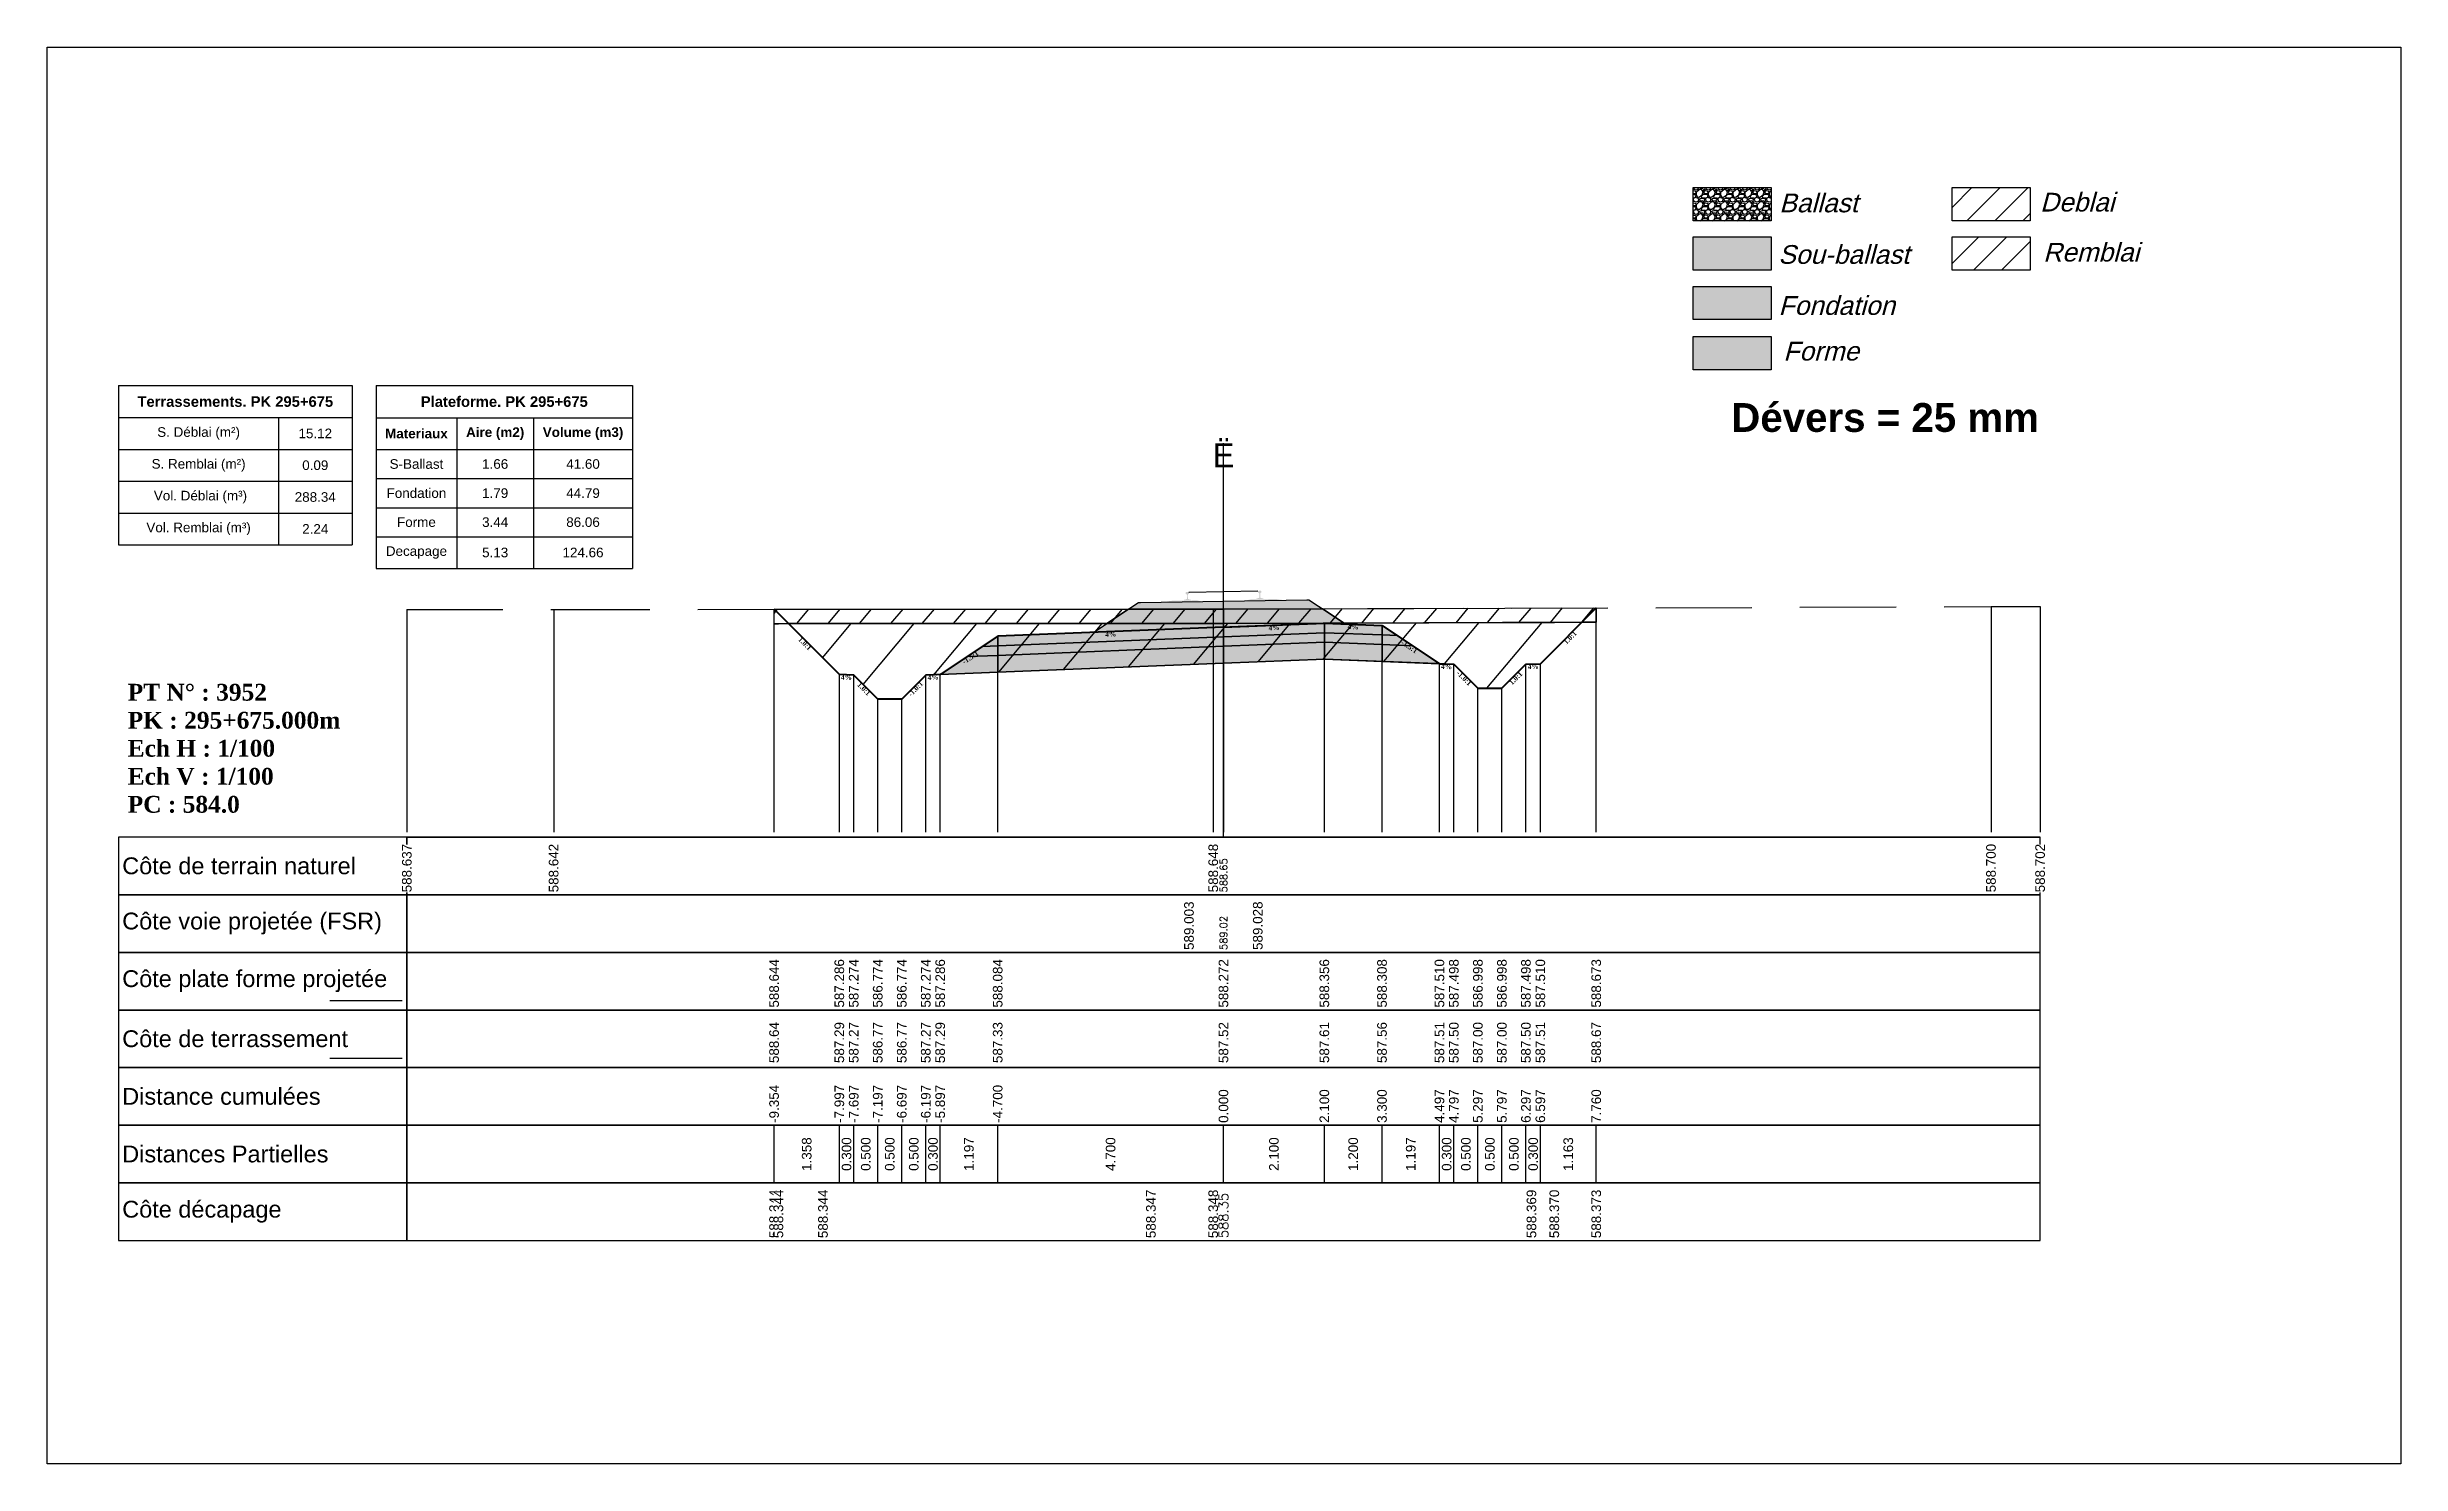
# Model space of a CAD drawing. Header units: millimetres. Extents: x 2762 to 3076, y 916 to 3305.
# Drawn here: x 2873.89 to 2922.89, y 3105.63 to 3135.13 of the extents above; entities that cross this region are included whole.
import ezdxf

# ---------------------------------------------------------------- set-up
doc = ezdxf.new("R2010")
doc.units = ezdxf.units.MM
doc.header["$LTSCALE"] = 2
doc.linetypes.add('CACHE', pattern=[9.525, 6.35, -3.175])
doc.linetypes.add('DASHED', pattern=[0.75, 0.5, -0.25])
for name, color, linetype in [('C-ANNO-TABL', 1, 'Continuous'), ('C-ANNO-TABL-TEXT', 150, 'Continuous'), ('C-ANNO-TABL-TITL', 150, 'Continuous'), ('C-ANNO-TABL-TTBL', 5, 'Continuous'), ('C-ROAD-CORR', 5, 'Continuous'), ('C-ROAD-SCTN', 7, 'Continuous')]:
    doc.layers.add(name, color=color, linetype=linetype)
doc.styles.add('ARIAL', font='arial.ttf')
doc.styles.add('C3D_Etiquette', font='romans.shx')
doc.styles.add('C3D_Profil_Travers', font='romans.shx')
doc.styles.get("Standard").update_dxf_attribs({"font": 'arial.ttf'})

msp = doc.modelspace()

# ---------------------------------------------------------------- texts
at = {"insert": (2908.949, 3127.721), "char_height": 0.6, "attachment_point": 1}
msp.add_mtext_dynamic_manual_height_columns('{\\fArial|b1|i0|c0|p34;Dévers = 25 mm}', width=8.82587, gutter_width=1.25, heights=[0], dxfattribs=at)
at = {"color": 7, "linetype": 'Continuous', "lineweight": -3}
for s, insert, char_height, attachment_point, style in [('{\\fWingdings|b0|i0|c2|p0;Ë}', (2898.38, 3126.384), 0.5, 8, 'C3D_Profil_Travers'), ('{\\fTimes New Roman|b1|i0|c0|p18;PT N° : 3952\\PPK : 295+675.000m\\PEch H : 1/100\\PEch V : 1/100\\PPC : 584.0}', (2875.568, 3119.184), 0.35, 7, 'C3D_Profil_Travers'), ('{\\fArial|b0|i0|c0|p34;Côte de terrain naturel}', (2875.454, 3118.084), 0.35, 4, 'C3D_Etiquette'), ('{\\fArial|b0|i0|c0|p34;Côte plate forme projetée}', (2875.454, 3115.684), 0.35, 4, 'C3D_Etiquette'), ('{\\fArial|b0|i0|c0|p34;Côte de terrassement}', (2875.454, 3114.484), 0.35, 4, 'C3D_Etiquette'), ('{\\fArial|b0|i0|c0|p34;Distance cumulées}', (2875.454, 3113.284), 0.35, 4, 'C3D_Etiquette'), ('{\\fArial|b0|i0|c0|p34;Distances Partielles}', (2875.454, 3112.084), 0.35, 4, 'C3D_Etiquette'), ('{\\fArial|b0|i0|c0|p34;Côte décapage}', (2875.454, 3110.884), 0.35, 4, 'C3D_Etiquette')]:
    msp.add_mtext(s, dxfattribs=dict(at, insert=insert, char_height=char_height, attachment_point=attachment_point, style=style))
at = {"color": 7, "linetype": 'Continuous', "lineweight": -3, "char_height": 0.1, "attachment_point": 2, "style": 'C3D_Etiquette'}
for s, insert, width, rotation in [('{\\fTimes New Roman|b1|i0|c0|p18;1.0:1}', (2889.701, 3122.746), 0.29001, 315), ('{\\fTimes New Roman|b1|i0|c0|p18;4%}', (2896.03, 3122.958), 0.42071, 2.2906), ('{\\fTimes New Roman|b1|i0|c0|p18;4%}', (2899.43, 3123.094), 0.37094, 2.2906), ('{\\fTimes New Roman|b1|i0|c0|p18;4%}', (2901.079, 3123.112), 0.42071, 357.7094), ('{\\fTimes New Roman|b1|i0|c0|p18;1.0:1}', (2905.561, 3122.873), 0.29001, 45), ('{\\fTimes New Roman|b1|i0|c0|p18;-1.5:1}', (2893.083, 3122.466), 0.34598, 33.6901), ('{\\fTimes New Roman|b1|i0|c0|p18;-1.5:1}', (2902.276, 3122.69), 0.34598, 326.3099), ('{\\fTimes New Roman|b1|i0|c0|p18;4%}', (2903.026, 3122.284), 0.42071, 357.7094), ('{\\fTimes New Roman|b1|i0|c0|p18;4%}', (2904.827, 3122.284), 0.37094, 2.2906), ('{\\fTimes New Roman|b1|i0|c0|p18;4%}', (2890.533, 3122.06), 0.37094, 357.7094), ('{\\fTimes New Roman|b1|i0|c0|p18;1.0:1}', (2890.93, 3121.805), 0.29001, 315), ('{\\fTimes New Roman|b1|i0|c0|p18;-1.0:1}', (2891.936, 3121.805), 0.34598, 45), ('{\\fTimes New Roman|b1|i0|c0|p18;4%}', (2892.333, 3122.06), 0.42071, 2.2906), ('{\\fTimes New Roman|b1|i0|c0|p18;-1.0:1}', (2903.424, 3122.029), 0.34598, 315), ('{\\fTimes New Roman|b1|i0|c0|p18;1.0:1}', (2904.429, 3122.029), 0.29001, 45)]:
    msp.add_mtext(s, dxfattribs=dict(at, insert=insert, width=width, rotation=rotation))
at = {"color": 7, "linetype": 'Continuous', "lineweight": -3, "insert": (2875.454, 3116.884), "char_height": 0.35, "attachment_point": 4}
msp.add_mtext('{\\fArial|b0|i0|c0|p34;Côte voie projetée (FSR)}', dxfattribs=at)
at = {"color": 7, "linetype": 'Continuous', "lineweight": -3, "rotation": 90, "style": 'C3D_Profil_Travers'}
for s, insert, char_height, attachment_point in [('589.02', (2898.38, 3116.334), 0.15, 4), ('{\\fArial|b0|i0|c0|p34;588.64}', (2889.025, 3113.979), 0.2, 4), ('{\\fArial|b0|i0|c0|p34;587.29}', (2890.383, 3113.979), 0.2, 4), ('{\\fArial|b0|i0|c0|p34;587.27}', (2890.683, 3113.979), 0.2, 4), ('{\\fArial|b0|i0|c0|p34;586.77}', (2891.183, 3113.979), 0.2, 4), ('{\\fArial|b0|i0|c0|p34;586.77}', (2891.683, 3113.979), 0.2, 4), ('{\\fArial|b0|i0|c0|p34;587.27}', (2892.183, 3113.979), 0.2, 4), ('{\\fArial|b0|i0|c0|p34;587.29}', (2892.483, 3113.979), 0.2, 4), ('{\\fArial|b0|i0|c0|p34;587.33}', (2893.68, 3113.979), 0.2, 4), ('{\\fArial|b0|i0|c0|p34;587.52}', (2898.38, 3113.979), 0.2, 4), ('{\\fArial|b0|i0|c0|p34;587.61}', (2900.48, 3113.979), 0.2, 4), ('{\\fArial|b0|i0|c0|p34;587.56}', (2901.68, 3113.979), 0.2, 4), ('{\\fArial|b0|i0|c0|p34;587.51}', (2902.876, 3113.979), 0.2, 4), ('{\\fArial|b0|i0|c0|p34;587.50}', (2903.176, 3113.979), 0.2, 4), ('{\\fArial|b0|i0|c0|p34;587.00}', (2903.676, 3113.979), 0.2, 4), ('{\\fArial|b0|i0|c0|p34;587.00}', (2904.176, 3113.979), 0.2, 4), ('{\\fArial|b0|i0|c0|p34;587.50}', (2904.676, 3113.979), 0.2, 4), ('{\\fArial|b0|i0|c0|p34;587.51}', (2904.976, 3113.979), 0.2, 4), ('{\\fArial|b0|i0|c0|p34;588.67}', (2906.14, 3113.979), 0.2, 4), ('{\\fArial|b0|i0|c0|p34;1.358}', (2889.704, 3112.084), 0.2, 5), ('{\\fArial|b0|i0|c0|p34;0.300}', (2890.533, 3112.084), 0.2, 5), ('{\\fArial|b0|i0|c0|p34;0.500}', (2890.933, 3112.084), 0.2, 5), ('{\\fArial|b0|i0|c0|p34;0.500}', (2891.433, 3112.084), 0.2, 5), ('{\\fArial|b0|i0|c0|p34;0.500}', (2891.933, 3112.084), 0.2, 5), ('{\\fArial|b0|i0|c0|p34;0.300}', (2892.333, 3112.084), 0.2, 5), ('{\\fArial|b0|i0|c0|p34;1.197}', (2893.081, 3112.084), 0.2, 5), ('{\\fArial|b0|i0|c0|p34;4.700}', (2896.03, 3112.084), 0.2, 5), ('{\\fArial|b0|i0|c0|p34;2.100}', (2899.43, 3112.084), 0.2, 5), ('{\\fArial|b0|i0|c0|p34;1.200}', (2901.08, 3112.084), 0.2, 5), ('{\\fArial|b0|i0|c0|p34;1.197}', (2902.278, 3112.084), 0.2, 5), ('{\\fArial|b0|i0|c0|p34;0.300}', (2903.026, 3112.084), 0.2, 5), ('{\\fArial|b0|i0|c0|p34;0.500}', (2903.426, 3112.084), 0.2, 5), ('{\\fArial|b0|i0|c0|p34;0.500}', (2903.926, 3112.084), 0.2, 5), ('{\\fArial|b0|i0|c0|p34;0.500}', (2904.426, 3112.084), 0.2, 5), ('{\\fArial|b0|i0|c0|p34;0.300}', (2904.826, 3112.084), 0.2, 5), ('{\\fArial|b0|i0|c0|p34;1.163}', (2905.558, 3112.084), 0.2, 5)]:
    msp.add_mtext(s, dxfattribs=dict(at, insert=insert, char_height=char_height, attachment_point=attachment_point))
at = {"layer": 'C-ANNO-TABL-TEXT', "color": 7, "style": 'ARIAL', "oblique": 15}
for s, p in [('Ballast', (2909.949, 3131.693)), ('Deblai', (2915.379, 3131.709)), ('Sou-ballast', (2909.929, 3130.62)), ('Remblai', (2915.443, 3130.667)), ('Fondation', (2909.934, 3129.557)), ('Forme', (2910.034, 3128.607))]:
    msp.add_text(s, height=0.39, dxfattribs=at).set_placement(p)
at = {"layer": 'C-ANNO-TABL-TEXT', "color": 7, "linetype": 'Continuous', "lineweight": -3, "char_height": 0.2, "attachment_point": 5, "style": 'ARIAL'}
for s, insert in [('{\\fArial|b0|i0|c0|p34;\\C7;15.12}', (2879.473, 3127.088)), ('{\\fArial|b0|i0|c0|p34;\\C7;0.09}', (2879.473, 3126.426)), ('{\\fArial|b0|i0|c0|p34;\\C7;S-Ballast}', (2881.579, 3126.451)), ('{\\fArial|b0|i0|c0|p34;\\C7;1.66}', (2883.218, 3126.451)), ('{\\C18;\\c0;41.60}', (2885.047, 3126.451)), ('{\\fArial|b0|i0|c0|p34;\\C7;288.34}', (2879.473, 3125.764)), ('{\\fArial|b0|i0|c0|p34;\\C7;Fondation}', (2881.579, 3125.845)), ('{\\fArial|b0|i0|c0|p34;\\C7;1.79}', (2883.218, 3125.845)), ('{\\C18;\\c0;44.79}', (2885.047, 3125.845)), ('{\\fArial|b0|i0|c0|p34;\\C7;Forme}', (2881.579, 3125.241)), ('{\\fArial|b0|i0|c0|p34;\\C7;3.44}', (2883.218, 3125.241)), ('{\\C18;\\c0;86.06}', (2885.047, 3125.241)), ('{\\fArial|b0|i0|c0|p34;\\C7;2.24}', (2879.473, 3125.101)), ('{\\fArial|b0|i0|c0|p34;\\C7;Decapage}', (2881.579, 3124.609)), ('{\\fArial|b0|i0|c0|p34;\\C7;5.13}', (2883.218, 3124.609)), ('{\\C18;\\c0;124.66}', (2885.047, 3124.609))]:
    msp.add_mtext(s, dxfattribs=dict(at, insert=insert))
at = {"layer": 'C-ANNO-TABL-TITL', "color": 7, "linetype": 'Continuous', "lineweight": -3, "attachment_point": 5, "style": 'ARIAL'}
for s, insert, char_height in [('{\\fArial|b1|i0|c0|p34;\\C7;Terrassements. PK 295+675}', (2877.808, 3127.751), 0.22), ('{\\fArial|b1|i0|c0|p34;\\C18;\\c0;Plateforme. PK 295+675}', (2883.408, 3127.75), 0.22), ('{\\fArial|b0|i0|c0|p34;\\C7;S. Déblai (m²) }', (2877.044, 3127.088), 0.2), ('{\\fArial|b1|i0|c0|p34;\\C7;Materiaux   }', (2881.579, 3127.085), 0.2), ('{\\fArial|b1|i0|c0|p34;\\C7;Aire (m2)}', (2883.218, 3127.085), 0.2), ('{\\fArial|b1|i0|c0|p34;\\C7;Volume (m3)}', (2885.047, 3127.085), 0.2), ('{\\fArial|b0|i0|c0|p34;\\C7;S. Remblai (m²) }', (2877.044, 3126.426), 0.2), ('{\\fArial|b0|i0|c0|p34;\\C7; Vol. Déblai (m³) }', (2877.044, 3125.764), 0.2), ('{\\fArial|b0|i0|c0|p34;\\C7;Vol. Remblai (m³)}', (2877.044, 3125.101), 0.2)]:
    msp.add_mtext(s, dxfattribs=dict(at, insert=insert, char_height=char_height))

# ---------------------------------------------------------------- hatches: boundary and pattern name
h = msp.add_hatch(color=11)
h.dxf.hatch_style = 1
h.paths.add_polyline_path([(2909.781, 3131.179), (2908.155, 3131.179), (2908.155, 3130.487), (2909.781, 3130.487)])
h = msp.add_hatch(color=30)
h.dxf.hatch_style = 1
h.paths.add_polyline_path([(2909.781, 3130.151), (2908.155, 3130.151), (2908.155, 3129.459), (2909.781, 3129.459)])
h = msp.add_hatch(color=83)
h.dxf.hatch_style = 1
h.paths.add_polyline_path([(2909.781, 3129.106), (2908.155, 3129.106), (2908.155, 3128.414), (2909.781, 3128.414)])
at = {"linetype": 'Continuous', "lineweight": -3}
msp.add_hatch(color=254, dxfattribs=at).paths.add_polyline_path([(2897.169, 3123.395), (2897.166, 3123.58), (2897.28, 3123.603), (2897.628, 3123.609), (2897.628, 3123.614), (2897.554, 3123.613), (2897.554, 3123.623), (2897.555, 3123.624), (2897.556, 3123.624), (2897.558, 3123.625), (2897.578, 3123.627), (2897.581, 3123.627), (2897.584, 3123.629), (2897.612, 3123.64), (2897.614, 3123.641), (2897.615, 3123.642), (2897.616, 3123.644), (2897.617, 3123.648), (2897.618, 3123.655), (2897.619, 3123.664), (2897.62, 3123.674), (2897.62, 3123.698), (2897.619, 3123.714), (2897.618, 3123.72), (2897.617, 3123.726), (2897.616, 3123.731), (2897.616, 3123.733), (2897.615, 3123.736), (2897.614, 3123.738), (2897.613, 3123.739), (2897.612, 3123.741), (2897.61, 3123.741), (2897.595, 3123.747), (2897.592, 3123.748), (2897.592, 3123.749), (2897.591, 3123.751), (2897.591, 3123.753), (2897.591, 3123.771), (2897.591, 3123.776), (2897.592, 3123.778), (2897.594, 3123.78), (2897.596, 3123.782), (2897.599, 3123.783), (2897.6, 3123.784), (2897.604, 3123.785), (2897.608, 3123.785), (2897.611, 3123.785), (2897.615, 3123.786), (2897.62, 3123.786), (2897.623, 3123.786), (2897.626, 3123.786), (2897.63, 3123.786), (2897.633, 3123.786), (2897.637, 3123.786), (2897.642, 3123.786), (2897.645, 3123.786), (2897.649, 3123.785), (2897.653, 3123.785), (2897.654, 3123.784), (2897.656, 3123.783), (2897.659, 3123.781), (2897.661, 3123.779), (2897.662, 3123.777), (2897.663, 3123.772), (2897.663, 3123.754), (2897.663, 3123.752), (2897.662, 3123.75), (2897.662, 3123.749), (2897.659, 3123.748), (2897.644, 3123.742), (2897.643, 3123.741), (2897.641, 3123.74), (2897.64, 3123.738), (2897.64, 3123.737), (2897.639, 3123.733), (2897.638, 3123.731), (2897.638, 3123.727), (2897.637, 3123.721), (2897.637, 3123.714), (2897.636, 3123.698), (2897.637, 3123.675), (2897.638, 3123.664), (2897.639, 3123.655), (2897.641, 3123.648), (2897.642, 3123.644), (2897.642, 3123.643), (2897.644, 3123.641), (2897.646, 3123.64), (2897.674, 3123.63), (2897.677, 3123.629), (2897.681, 3123.629), (2897.701, 3123.627), (2897.702, 3123.627), (2897.703, 3123.626), (2897.704, 3123.625), (2897.704, 3123.615), (2897.63, 3123.614), (2897.63, 3123.609), (2897.834, 3123.612), (2897.966, 3123.584), (2898.8, 3123.598), (2898.931, 3123.631), (2899.135, 3123.635), (2899.135, 3123.64), (2899.061, 3123.639), (2899.061, 3123.649), (2899.062, 3123.65), (2899.063, 3123.651), (2899.064, 3123.651), (2899.084, 3123.653), (2899.088, 3123.654), (2899.091, 3123.655), (2899.119, 3123.666), (2899.121, 3123.667), (2899.122, 3123.668), (2899.123, 3123.67), (2899.124, 3123.674), (2899.125, 3123.681), (2899.126, 3123.69), (2899.127, 3123.701), (2899.126, 3123.724), (2899.125, 3123.74), (2899.125, 3123.747), (2899.124, 3123.753), (2899.123, 3123.757), (2899.123, 3123.759), (2899.122, 3123.762), (2899.121, 3123.764), (2899.12, 3123.766), (2899.118, 3123.767), (2899.117, 3123.768), (2899.102, 3123.773), (2899.099, 3123.774), (2899.098, 3123.775), (2899.098, 3123.777), (2899.098, 3123.779), (2899.097, 3123.797), (2899.098, 3123.802), (2899.099, 3123.804), (2899.101, 3123.806), (2899.103, 3123.808), (2899.106, 3123.809), (2899.107, 3123.81), (2899.11, 3123.811), (2899.114, 3123.811), (2899.118, 3123.812), (2899.122, 3123.812), (2899.127, 3123.812), (2899.13, 3123.812), (2899.133, 3123.812), (2899.136, 3123.812), (2899.14, 3123.812), (2899.144, 3123.812), (2899.149, 3123.812), (2899.152, 3123.812), (2899.156, 3123.812), (2899.16, 3123.811), (2899.161, 3123.81), (2899.163, 3123.809), (2899.165, 3123.808), (2899.168, 3123.805), (2899.169, 3123.803), (2899.169, 3123.799), (2899.17, 3123.781), (2899.17, 3123.778), (2899.169, 3123.777), (2899.169, 3123.776), (2899.166, 3123.774), (2899.151, 3123.768), (2899.149, 3123.767), (2899.148, 3123.766), (2899.147, 3123.765), (2899.146, 3123.763), (2899.146, 3123.759), (2899.145, 3123.758), (2899.144, 3123.753), (2899.144, 3123.747), (2899.143, 3123.741), (2899.143, 3123.725), (2899.143, 3123.701), (2899.145, 3123.691), (2899.146, 3123.682), (2899.147, 3123.675), (2899.148, 3123.67), (2899.149, 3123.669), (2899.15, 3123.668), (2899.153, 3123.666), (2899.181, 3123.656), (2899.184, 3123.655), (2899.187, 3123.655), (2899.207, 3123.654), (2899.209, 3123.653), (2899.21, 3123.653), (2899.211, 3123.651), (2899.211, 3123.642), (2899.137, 3123.64), (2899.137, 3123.635), (2899.485, 3123.641), (2899.6, 3123.622), (2899.604, 3123.437)])
h = msp.add_hatch(dxfattribs=at)
h.set_pattern_fill('_U', color=150, scale=0.5, angle=50, style=0, pattern_type=0)
h.set_pattern_definition([(50, (2905.8386, 3123.15603), (-0.383022, 0.321394), [])])
h.paths.add_polyline_path([(2905.839, 3123.156), (2906.14, 3123.457), (2906.14, 3123.157)])
h.paths.add_polyline_path([(2900.453, 3123.139), (2900.48, 3123.14), (2900.502, 3123.139)])
h.paths.add_polyline_path([(2900.441, 3123.439), (2906.14, 3123.457), (2905.839, 3123.156), (2900.889, 3123.14)])
h.paths.add_polyline_path([(2895.953, 3123.13), (2896.404, 3123.431), (2898.167, 3123.431), (2900.441, 3123.439), (2900.889, 3123.14), (2900.502, 3123.139), (2900.48, 3123.14), (2900.453, 3123.139), (2898.167, 3123.131)])
h.paths.add_polyline_path([(2889.025, 3123.427), (2896.404, 3123.431), (2895.953, 3123.13), (2889.325, 3123.128)])
h.paths.add_polyline_path([(2889.025, 3123.127), (2889.025, 3123.427), (2889.325, 3123.128)])
h = msp.add_hatch(dxfattribs=at)
h.set_pattern_fill('_U', color=3, angle=50, style=0, pattern_type=0)
h.set_pattern_definition([(50, (2905.8386, 3123.156), (-0.766044, 0.64279), [])])
h.paths.add_polyline_path([(2905.839, 3123.156), (2906.14, 3123.457), (2906.14, 3123.157)])
h.paths.add_polyline_path([(2889.025, 3123.127), (2889.025, 3123.427), (2889.325, 3123.128)])
h = msp.add_hatch(dxfattribs=at)
h.set_pattern_fill('GRAVEL', color=252, scale=0.009, style=0)
h.set_pattern_definition([(228.0128, (2900.666766, 3123.367463), (-1.8288, -2.0574), [0.030755, -3.0447435]), (184.96974, (2900.646192, 3123.344603), (2.743199999, 0.228600013), [0.0527764, -5.2248644]), (132.51045, (2900.593614, 3123.340031), (2.286, -2.5146), [0.0372133, -3.684125]), (267.2737, (2900.50446, 3123.282881), (0.2286, 4.572), [0.0480604, -4.7579794]), (292.83365, (2900.502174, 3123.234875), (-1.143, 2.7432), [0.047127, -4.6655827]), (357.2737, (2900.520462, 3123.191441), (-4.572, 0.2286), [0.0480604, -4.7579794]), (37.69424, (2900.568468, 3123.189155), (-2.9718, -2.286), [0.0635574, -6.2921804]), (72.25533, (2900.61876, 3123.228017), (1.6002, 5.0292), [0.0600048, -5.940473]), (121.42957, (2900.637048, 3123.285167), (-1.8288, 2.9718), [0.048223, -4.774099]), (175.23636, (2900.611902, 3123.326315), (2.5146, -0.2286), [0.055054, -2.697654]), (222.39744, (2900.557038, 3123.330887), (-2.7432, -2.5146), [0.071197, -7.0485095]), (138.81407, (2900.730774, 3123.280595), (-1.6002, 1.3716), [0.0243004, -2.405751]), (171.46923, (2900.712486, 3123.296597), (2.9718, -0.4572), [0.0462314, -4.5769175]), (225, (2900.66677, 3123.30346), (-3e-17, -0.2286), [0.032329, -0.29096]), (203.1986, (2900.650764, 3123.330887), (1.143, 0.4572), [0.01741, -1.723556]), (291.8014, (2900.63476, 3123.32403), (-0.2286, 0.6858), [0.024621, -1.206428]), (30.9638, (2900.643906, 3123.30117), (0.6858, 0.4572), [0.039989, -1.292967]), (161.565, (2900.678196, 3123.32174), (0.4572, -0.2286), [0.028916, -0.693981]), (16.38954, (2900.502174, 3123.324029), (2.286, 0.6858), [0.040508, -4.0102944]), (70.34618, (2900.541036, 3123.33546), (-0.9144, -2.5146), [0.033984, -3.3643994]), (293.1986, (2900.678196, 3123.367463), (-0.4572, 1.143), [0.034819, -1.7061465]), (343.61046, (2900.691912, 3123.335459), (-2.286, 0.6858), [0.040508, -4.0102944]), (339.44395, (2900.502174, 3123.182297), (-1.143, 0.4572), [0.039063, -1.914096]), (294.77514, (2900.53875, 3123.168581), (-1.143, 2.5146), [0.0327305, -3.2403234]), (66.8014, (2900.680482, 3123.138863), (0.4572, 1.143), [0.034819, -1.7061465]), (17.35402, (2900.694198, 3123.170867), (-2.9718, -0.9144), [0.0383204, -3.793714]), (69.44395, (2900.568468, 3123.138863), (-0.4572, -1.143), [0.0195316, -1.933628]), (101.3099, (2900.666766, 3123.138863), (-0.2286, 0.9144), [0.011656, -1.1539795]), (165.9638, (2900.66448, 3123.150293), (0.6858, -0.2286), [0.047127, -0.895415]), (186.009, (2900.61876, 3123.161723), (2.286, 0.2286), [0.043674, -4.323723]), (303.69, (2900.643906, 3123.280595), (-0.2286, 0.4572), [0.032969, -0.79126]), (353.15723, (2900.662194, 3123.253163), (3.8862, -0.4572), [0.05756, -5.698441]), (60.9454, (2900.719344, 3123.246305), (-0.9144, -1.6002), [0.023536, -2.330045]), (90, (2900.73077, 3123.26688), (-0.2286, 0.2286), [0.013716, -0.214884]), (120.25644, (2900.614188, 3123.168581), (0.9144, -1.6002), [0.031758, -3.1440547]), (48.0128, (2900.598186, 3123.196013), (1.8288, 2.0574), [0.06151, -3.0139886]), (0, (2900.63933, 3123.24173), (0.2286, 0.2286), [0.059436, -0.169164]), (325.30485, (2900.69877, 3123.241733), (2.286, -1.6002), [0.036145, -3.5783385]), (254.0546, (2900.728488, 3123.22116), (-0.2286, -0.9144), [0.033285, -1.6309485]), (207.64598, (2900.719344, 3123.189155), (-4.3434, -2.286), [0.054193, -5.365122]), (175.42608, (2900.671338, 3123.164009), (-2.9718, 0.2286), [0.0573327, -5.675926])])
h.paths.add_polyline_path([(2900.502, 3123.139), (2900.889, 3123.14), (2900.916, 3123.122)])
h.paths.add_polyline_path([(2896.404, 3123.431), (2896.608, 3123.567), (2896.652, 3123.567), (2900.114, 3123.627), (2900.158, 3123.627), (2900.441, 3123.439), (2898.167, 3123.431)])
h.paths.add_polyline_path([(2895.953, 3123.13), (2896.404, 3123.431), (2898.167, 3123.431), (2900.441, 3123.439), (2900.889, 3123.14), (2900.502, 3123.139), (2900.48, 3123.14), (2900.453, 3123.139), (2898.167, 3123.131)])
h.paths.add_polyline_path([(2895.679, 3122.948), (2895.953, 3123.13), (2898.167, 3123.131), (2900.453, 3123.139)])
h = msp.add_hatch(dxfattribs=at)
h.set_pattern_fill('_U', color=1, angle=50, style=0, pattern_type=0)
h.set_pattern_definition([(50, (2889.3252, 3123.1275), (-0.766044, 0.64279), [])])
h.paths.add_polyline_path([(2889.325, 3123.128), (2898.167, 3123.131), (2905.839, 3123.156), (2904.976, 3122.294), (2904.676, 3122.282), (2904.176, 3121.782), (2903.676, 3121.782), (2903.176, 3122.282), (2900.48, 3122.39), (2892.183, 3122.058), (2891.683, 3121.558), (2891.183, 3121.558), (2890.683, 3122.058), (2890.383, 3122.07)])
h = msp.add_hatch(color=30, dxfattribs=at)
h.paths.add_polyline_path([(2901.68, 3122.692), (2901.68, 3122.892), (2901.999, 3122.879), (2902.318, 3122.666)])
h.paths.add_polyline_path([(2900.48, 3122.74), (2900.48, 3122.94), (2901.68, 3122.892), (2901.68, 3122.692)])
h.paths.add_polyline_path([(2898.38, 3122.656), (2898.38, 3122.856), (2900.48, 3122.94), (2900.48, 3122.74)])
h.paths.add_polyline_path([(2893.68, 3122.468), (2893.68, 3122.668), (2898.38, 3122.856), (2898.38, 3122.656)])
h.paths.add_polyline_path([(2893.041, 3122.442), (2893.36, 3122.655), (2893.68, 3122.668), (2893.68, 3122.468)])
h = msp.add_hatch(color=11, dxfattribs=at)
h.paths.add_polyline_path([(2901.68, 3122.892), (2901.68, 3123.092), (2901.999, 3122.879)])
h.paths.add_polyline_path([(2900.48, 3122.94), (2900.48, 3123.14), (2901.68, 3123.092), (2901.68, 3122.892)])
h.paths.add_polyline_path([(2898.38, 3122.856), (2898.38, 3123.056), (2900.48, 3123.14), (2900.48, 3122.94)])
h.paths.add_polyline_path([(2893.68, 3122.668), (2893.68, 3122.868), (2898.38, 3123.056), (2898.38, 3122.856)])
h.paths.add_polyline_path([(2893.36, 3122.655), (2893.68, 3122.868), (2893.68, 3122.668)])
h = msp.add_hatch(color=83, dxfattribs=at)
h.paths.add_polyline_path([(2901.68, 3122.342), (2901.68, 3122.692), (2902.318, 3122.666), (2902.876, 3122.294)])
h.paths.add_polyline_path([(2900.48, 3122.39), (2900.48, 3122.74), (2901.68, 3122.692), (2901.68, 3122.342)])
h.paths.add_polyline_path([(2898.38, 3122.306), (2898.38, 3122.656), (2900.48, 3122.74), (2900.48, 3122.39)])
h.paths.add_polyline_path([(2893.68, 3122.118), (2893.68, 3122.468), (2898.38, 3122.656), (2898.38, 3122.306)])
h.paths.add_polyline_path([(2892.483, 3122.07), (2893.041, 3122.442), (2893.68, 3122.468), (2893.68, 3122.118)])

# ---------------------------------------------------------------- linework, layer by layer
for p, q in [((2908.155, 3132.206), (2909.781, 3132.206)), ((2908.155, 3131.514), (2908.155, 3132.206)), ((2909.781, 3132.206), (2909.781, 3131.514)), ((2913.548, 3132.206), (2915.174, 3132.206)), ((2913.548, 3131.514), (2913.548, 3132.206)), ((2915.174, 3132.206), (2915.174, 3131.514)), ((2909.781, 3131.514), (2908.155, 3131.514)), ((2908.155, 3131.179), (2909.781, 3131.179)), ((2908.155, 3130.487), (2908.155, 3131.179)), ((2909.781, 3131.179), (2909.781, 3130.487)), ((2915.174, 3131.514), (2913.548, 3131.514)), ((2913.548, 3131.179), (2915.174, 3131.179)), ((2913.548, 3130.487), (2913.548, 3131.179)), ((2915.174, 3131.179), (2915.174, 3130.487)), ((2909.781, 3130.487), (2908.155, 3130.487)), ((2908.155, 3130.151), (2909.781, 3130.151)), ((2908.155, 3129.459), (2908.155, 3130.151)), ((2909.781, 3130.151), (2909.781, 3129.459)), ((2915.174, 3130.487), (2913.548, 3130.487)), ((2909.781, 3129.459), (2908.155, 3129.459)), ((2908.155, 3129.106), (2909.781, 3129.106)), ((2908.155, 3128.414), (2908.155, 3129.106)), ((2909.781, 3129.106), (2909.781, 3128.414)), ((2909.781, 3128.414), (2908.155, 3128.414))]:
    msp.add_line(p, q)
at = {"linetype": 'Continuous'}
for p, q in [((2908.158, 3132.16), (2908.155, 3132.161)), ((2908.155, 3132.158), (2908.158, 3132.16)), ((2908.195, 3132.131), (2908.155, 3132.137)), ((2908.155, 3132.092), (2908.205, 3132.086)), ((2908.161, 3132.206), (2908.174, 3132.175)), ((2908.173, 3132.176), (2908.216, 3132.163)), ((2908.218, 3132.115), (2908.197, 3132.133)), ((2908.204, 3132.076), (2908.217, 3132.099)), ((2908.216, 3132.163), (2908.26, 3132.176)), ((2908.219, 3132.117), (2908.217, 3132.063)), ((2908.217, 3132.099), (2908.217, 3132.114)), ((2908.284, 3132.163), (2908.225, 3132.11)), ((2908.26, 3132.175), (2908.271, 3132.206)), ((2908.337, 3132.163), (2908.276, 3132.168)), ((2908.317, 3132.18), (2908.293, 3132.206)), ((2908.36, 3132.186), (2908.302, 3132.181)), ((2908.364, 3132.118), (2908.336, 3132.164)), ((2908.346, 3132.056), (2908.366, 3132.119)), ((2908.363, 3132.163), (2908.373, 3132.137)), ((2908.382, 3132.171), (2908.364, 3132.163)), ((2908.374, 3132.137), (2908.412, 3132.16)), ((2908.399, 3132.14), (2908.374, 3132.114)), ((2908.374, 3132.114), (2908.394, 3132.084)), ((2908.394, 3132.206), (2908.376, 3132.186)), ((2908.412, 3132.16), (2908.381, 3132.17)), ((2908.395, 3132.094), (2908.459, 3132.086)), ((2908.449, 3132.131), (2908.399, 3132.139)), ((2908.415, 3132.206), (2908.428, 3132.175)), ((2908.427, 3132.176), (2908.47, 3132.163)), ((2908.472, 3132.115), (2908.451, 3132.133)), ((2908.458, 3132.076), (2908.471, 3132.099)), ((2908.47, 3132.163), (2908.514, 3132.176)), ((2908.473, 3132.117), (2908.471, 3132.063)), ((2908.471, 3132.099), (2908.471, 3132.114)), ((2908.538, 3132.163), (2908.479, 3132.11)), ((2908.514, 3132.175), (2908.525, 3132.206)), ((2908.591, 3132.163), (2908.53, 3132.168)), ((2908.571, 3132.18), (2908.547, 3132.206)), ((2908.614, 3132.186), (2908.556, 3132.181)), ((2908.618, 3132.118), (2908.59, 3132.164)), ((2908.6, 3132.056), (2908.62, 3132.119)), ((2908.617, 3132.163), (2908.627, 3132.137)), ((2908.636, 3132.171), (2908.618, 3132.163)), ((2908.628, 3132.137), (2908.666, 3132.16)), ((2908.653, 3132.14), (2908.628, 3132.114)), ((2908.628, 3132.114), (2908.648, 3132.084)), ((2908.648, 3132.206), (2908.63, 3132.186)), ((2908.666, 3132.16), (2908.635, 3132.17)), ((2908.649, 3132.094), (2908.713, 3132.086)), ((2908.703, 3132.131), (2908.653, 3132.139)), ((2908.669, 3132.206), (2908.682, 3132.175)), ((2908.681, 3132.176), (2908.724, 3132.163)), ((2908.726, 3132.115), (2908.705, 3132.133)), ((2908.712, 3132.076), (2908.725, 3132.099)), ((2908.724, 3132.163), (2908.768, 3132.176)), ((2908.727, 3132.117), (2908.725, 3132.063)), ((2908.725, 3132.099), (2908.725, 3132.114)), ((2908.792, 3132.163), (2908.733, 3132.11)), ((2908.768, 3132.175), (2908.779, 3132.206)), ((2908.845, 3132.163), (2908.784, 3132.168)), ((2908.825, 3132.18), (2908.801, 3132.206)), ((2908.868, 3132.186), (2908.81, 3132.181)), ((2908.872, 3132.118), (2908.844, 3132.164)), ((2908.854, 3132.056), (2908.874, 3132.119)), ((2908.871, 3132.163), (2908.881, 3132.137)), ((2908.89, 3132.171), (2908.872, 3132.163)), ((2908.882, 3132.137), (2908.92, 3132.16)), ((2908.907, 3132.14), (2908.882, 3132.114)), ((2908.882, 3132.114), (2908.902, 3132.084)), ((2908.902, 3132.206), (2908.884, 3132.186)), ((2908.92, 3132.16), (2908.889, 3132.17)), ((2908.903, 3132.094), (2908.967, 3132.086)), ((2908.957, 3132.131), (2908.907, 3132.139)), ((2908.923, 3132.206), (2908.936, 3132.175)), ((2908.935, 3132.176), (2908.978, 3132.163)), ((2908.98, 3132.115), (2908.959, 3132.133)), ((2908.966, 3132.076), (2908.979, 3132.099)), ((2908.978, 3132.163), (2909.022, 3132.176)), ((2908.981, 3132.117), (2908.979, 3132.063)), ((2908.979, 3132.099), (2908.979, 3132.114)), ((2909.046, 3132.163), (2908.987, 3132.11)), ((2909.022, 3132.175), (2909.033, 3132.206)), ((2909.099, 3132.163), (2909.038, 3132.168)), ((2909.079, 3132.18), (2909.055, 3132.206)), ((2909.122, 3132.186), (2909.064, 3132.181)), ((2909.126, 3132.118), (2909.098, 3132.164)), ((2909.108, 3132.056), (2909.128, 3132.119)), ((2909.125, 3132.163), (2909.135, 3132.137)), ((2909.144, 3132.171), (2909.126, 3132.163)), ((2909.136, 3132.137), (2909.174, 3132.16)), ((2909.161, 3132.14), (2909.136, 3132.114)), ((2909.136, 3132.114), (2909.156, 3132.084)), ((2909.156, 3132.206), (2909.138, 3132.186)), ((2909.174, 3132.16), (2909.143, 3132.17)), ((2909.157, 3132.094), (2909.221, 3132.086)), ((2909.211, 3132.131), (2909.161, 3132.139)), ((2909.177, 3132.206), (2909.19, 3132.175)), ((2909.189, 3132.176), (2909.232, 3132.163)), ((2909.234, 3132.115), (2909.213, 3132.133)), ((2909.22, 3132.076), (2909.233, 3132.099)), ((2909.232, 3132.163), (2909.276, 3132.176)), ((2909.235, 3132.117), (2909.233, 3132.063)), ((2909.233, 3132.099), (2909.233, 3132.114)), ((2909.3, 3132.163), (2909.241, 3132.11)), ((2909.276, 3132.175), (2909.287, 3132.206)), ((2909.353, 3132.163), (2909.292, 3132.168)), ((2909.333, 3132.18), (2909.309, 3132.206)), ((2909.376, 3132.186), (2909.318, 3132.181)), ((2909.38, 3132.118), (2909.352, 3132.164)), ((2909.362, 3132.056), (2909.382, 3132.119)), ((2909.379, 3132.163), (2909.389, 3132.137)), ((2909.398, 3132.171), (2909.38, 3132.163)), ((2909.39, 3132.137), (2909.428, 3132.16)), ((2909.415, 3132.14), (2909.39, 3132.114)), ((2909.39, 3132.114), (2909.41, 3132.084)), ((2909.41, 3132.206), (2909.392, 3132.186)), ((2909.428, 3132.16), (2909.397, 3132.17)), ((2909.411, 3132.094), (2909.475, 3132.086)), ((2909.465, 3132.131), (2909.415, 3132.139)), ((2909.431, 3132.206), (2909.444, 3132.175)), ((2909.443, 3132.176), (2909.486, 3132.163)), ((2909.488, 3132.115), (2909.467, 3132.133)), ((2909.474, 3132.076), (2909.487, 3132.099)), ((2909.486, 3132.163), (2909.53, 3132.176)), ((2909.489, 3132.117), (2909.487, 3132.063)), ((2909.487, 3132.099), (2909.487, 3132.114)), ((2909.554, 3132.163), (2909.495, 3132.11)), ((2909.53, 3132.175), (2909.541, 3132.206)), ((2909.607, 3132.163), (2909.546, 3132.168)), ((2909.587, 3132.18), (2909.563, 3132.206)), ((2909.63, 3132.186), (2909.572, 3132.181)), ((2909.634, 3132.118), (2909.606, 3132.164)), ((2909.616, 3132.056), (2909.636, 3132.119)), ((2909.633, 3132.163), (2909.643, 3132.137)), ((2909.652, 3132.171), (2909.634, 3132.163)), ((2909.644, 3132.137), (2909.682, 3132.16)), ((2909.669, 3132.14), (2909.644, 3132.114)), ((2909.644, 3132.114), (2909.664, 3132.084)), ((2909.664, 3132.206), (2909.646, 3132.186)), ((2909.682, 3132.16), (2909.651, 3132.17)), ((2909.665, 3132.094), (2909.729, 3132.086)), ((2909.719, 3132.131), (2909.669, 3132.139)), ((2909.685, 3132.206), (2909.698, 3132.175)), ((2909.697, 3132.176), (2909.74, 3132.163)), ((2909.742, 3132.115), (2909.721, 3132.133)), ((2909.728, 3132.076), (2909.741, 3132.099)), ((2909.74, 3132.163), (2909.781, 3132.175)), ((2909.743, 3132.117), (2909.741, 3132.063)), ((2909.741, 3132.099), (2909.741, 3132.114)), ((2909.781, 3132.139), (2909.749, 3132.11)), ((2908.155, 3132.071), (2908.181, 3132.071)), ((2908.207, 3132.007), (2908.155, 3131.979)), ((2908.158, 3131.906), (2908.155, 3131.907)), ((2908.155, 3131.904), (2908.158, 3131.906)), ((2908.195, 3131.877), (2908.155, 3131.883)), ((2908.155, 3131.838), (2908.205, 3131.832)), ((2908.155, 3131.817), (2908.181, 3131.817)), ((2908.207, 3131.753), (2908.155, 3131.725)), ((2908.158, 3131.652), (2908.155, 3131.653)), ((2908.155, 3131.65), (2908.158, 3131.652)), ((2908.195, 3131.623), (2908.155, 3131.629)), ((2908.159, 3131.957), (2908.174, 3131.921)), ((2908.159, 3131.703), (2908.174, 3131.667)), ((2908.16, 3131.957), (2908.176, 3131.992)), ((2908.16, 3131.703), (2908.176, 3131.738)), ((2908.173, 3131.922), (2908.216, 3131.909)), ((2908.173, 3131.668), (2908.216, 3131.655)), ((2908.176, 3131.993), (2908.217, 3132.006)), ((2908.176, 3131.739), (2908.217, 3131.752)), ((2908.18, 3132.073), (2908.214, 3132.051)), ((2908.18, 3131.819), (2908.214, 3131.797)), ((2908.218, 3131.861), (2908.197, 3131.879)), ((2908.218, 3131.607), (2908.197, 3131.625)), ((2908.214, 3132.048), (2908.204, 3132.013)), ((2908.204, 3131.822), (2908.217, 3131.845)), ((2908.214, 3131.794), (2908.204, 3131.759)), ((2908.204, 3131.568), (2908.217, 3131.591)), ((2908.216, 3132.004), (2908.257, 3131.989)), ((2908.216, 3131.909), (2908.26, 3131.922)), ((2908.216, 3131.75), (2908.257, 3131.735)), ((2908.216, 3131.655), (2908.26, 3131.668)), ((2908.217, 3132.064), (2908.237, 3132.015)), ((2908.219, 3131.863), (2908.217, 3131.809)), ((2908.217, 3131.845), (2908.217, 3131.86)), ((2908.217, 3131.81), (2908.237, 3131.761)), ((2908.219, 3131.609), (2908.217, 3131.555)), ((2908.217, 3131.591), (2908.217, 3131.606)), ((2908.284, 3131.909), (2908.225, 3131.856)), ((2908.284, 3131.655), (2908.225, 3131.602)), ((2908.237, 3132.013), (2908.29, 3132.01)), ((2908.237, 3131.759), (2908.29, 3131.756)), ((2908.256, 3131.991), (2908.271, 3131.958)), ((2908.256, 3131.737), (2908.271, 3131.704)), ((2908.26, 3131.921), (2908.273, 3131.957)), ((2908.26, 3131.667), (2908.273, 3131.703)), ((2908.337, 3131.909), (2908.276, 3131.914)), ((2908.337, 3131.655), (2908.276, 3131.66)), ((2908.317, 3131.926), (2908.289, 3131.957)), ((2908.317, 3131.672), (2908.289, 3131.703)), ((2908.29, 3132.013), (2908.346, 3132.056)), ((2908.29, 3131.957), (2908.298, 3131.977)), ((2908.29, 3131.759), (2908.346, 3131.802)), ((2908.29, 3131.703), (2908.298, 3131.723)), ((2908.346, 3131.977), (2908.298, 3131.972)), ((2908.346, 3131.723), (2908.298, 3131.718)), ((2908.36, 3131.932), (2908.302, 3131.927)), ((2908.36, 3131.678), (2908.302, 3131.673)), ((2908.324, 3132.02), (2908.369, 3132.071)), ((2908.324, 3131.766), (2908.369, 3131.817)), ((2908.343, 3131.991), (2908.325, 3132.021)), ((2908.343, 3131.737), (2908.325, 3131.767)), ((2908.364, 3131.864), (2908.336, 3131.91)), ((2908.364, 3131.61), (2908.336, 3131.656)), ((2908.405, 3131.987), (2908.341, 3131.992)), ((2908.405, 3131.733), (2908.341, 3131.738)), ((2908.397, 3131.969), (2908.346, 3131.982)), ((2908.346, 3131.802), (2908.366, 3131.865)), ((2908.397, 3131.715), (2908.346, 3131.728)), ((2908.346, 3131.548), (2908.366, 3131.611)), ((2908.363, 3131.909), (2908.373, 3131.883)), ((2908.363, 3131.655), (2908.373, 3131.629)), ((2908.382, 3131.917), (2908.364, 3131.909)), ((2908.382, 3131.663), (2908.364, 3131.655)), ((2908.369, 3132.071), (2908.435, 3132.071)), ((2908.369, 3131.817), (2908.435, 3131.817)), ((2908.374, 3131.883), (2908.412, 3131.906)), ((2908.399, 3131.886), (2908.374, 3131.86)), ((2908.374, 3131.86), (2908.394, 3131.83)), ((2908.374, 3131.629), (2908.412, 3131.652)), ((2908.399, 3131.632), (2908.374, 3131.606)), ((2908.374, 3131.606), (2908.394, 3131.576)), ((2908.399, 3131.957), (2908.376, 3131.932)), ((2908.399, 3131.703), (2908.376, 3131.678)), ((2908.412, 3131.906), (2908.381, 3131.916)), ((2908.412, 3131.652), (2908.381, 3131.662)), ((2908.395, 3131.84), (2908.459, 3131.832)), ((2908.399, 3131.957), (2908.397, 3131.969)), ((2908.399, 3131.703), (2908.397, 3131.715)), ((2908.449, 3131.877), (2908.399, 3131.885)), ((2908.449, 3131.623), (2908.399, 3131.631)), ((2908.461, 3132.007), (2908.408, 3131.979)), ((2908.461, 3131.753), (2908.408, 3131.725)), ((2908.413, 3131.957), (2908.428, 3131.921)), ((2908.413, 3131.703), (2908.428, 3131.667)), ((2908.414, 3131.957), (2908.43, 3131.992)), ((2908.414, 3131.703), (2908.43, 3131.738)), ((2908.427, 3131.922), (2908.47, 3131.909)), ((2908.427, 3131.668), (2908.47, 3131.655)), ((2908.43, 3131.993), (2908.471, 3132.006)), ((2908.43, 3131.739), (2908.471, 3131.752)), ((2908.434, 3132.073), (2908.468, 3132.051)), ((2908.434, 3131.819), (2908.468, 3131.797)), ((2908.472, 3131.861), (2908.451, 3131.879)), ((2908.472, 3131.607), (2908.451, 3131.625)), ((2908.468, 3132.048), (2908.458, 3132.013)), ((2908.458, 3131.822), (2908.471, 3131.845)), ((2908.468, 3131.794), (2908.458, 3131.759)), ((2908.458, 3131.568), (2908.471, 3131.591)), ((2908.47, 3132.004), (2908.511, 3131.989)), ((2908.47, 3131.909), (2908.514, 3131.922)), ((2908.47, 3131.75), (2908.511, 3131.735)), ((2908.47, 3131.655), (2908.514, 3131.668)), ((2908.471, 3132.064), (2908.491, 3132.015)), ((2908.473, 3131.863), (2908.471, 3131.809)), ((2908.471, 3131.845), (2908.471, 3131.86)), ((2908.471, 3131.81), (2908.491, 3131.761)), ((2908.473, 3131.609), (2908.471, 3131.555)), ((2908.471, 3131.591), (2908.471, 3131.606)), ((2908.538, 3131.909), (2908.479, 3131.856)), ((2908.538, 3131.655), (2908.479, 3131.602)), ((2908.491, 3132.013), (2908.544, 3132.01)), ((2908.491, 3131.759), (2908.544, 3131.756)), ((2908.51, 3131.991), (2908.525, 3131.958)), ((2908.51, 3131.737), (2908.525, 3131.704)), ((2908.514, 3131.921), (2908.527, 3131.957)), ((2908.514, 3131.667), (2908.527, 3131.703)), ((2908.591, 3131.909), (2908.53, 3131.914)), ((2908.591, 3131.655), (2908.53, 3131.66)), ((2908.571, 3131.926), (2908.543, 3131.957)), ((2908.571, 3131.672), (2908.543, 3131.703)), ((2908.544, 3132.013), (2908.6, 3132.056)), ((2908.544, 3131.957), (2908.552, 3131.977)), ((2908.544, 3131.759), (2908.6, 3131.802)), ((2908.544, 3131.703), (2908.552, 3131.723)), ((2908.6, 3131.977), (2908.552, 3131.972)), ((2908.6, 3131.723), (2908.552, 3131.718)), ((2908.614, 3131.932), (2908.556, 3131.927)), ((2908.614, 3131.678), (2908.556, 3131.673)), ((2908.578, 3132.02), (2908.623, 3132.071)), ((2908.578, 3131.766), (2908.623, 3131.817)), ((2908.597, 3131.991), (2908.579, 3132.021)), ((2908.597, 3131.737), (2908.579, 3131.767)), ((2908.618, 3131.864), (2908.59, 3131.91)), ((2908.618, 3131.61), (2908.59, 3131.656)), ((2908.659, 3131.987), (2908.595, 3131.992)), ((2908.659, 3131.733), (2908.595, 3131.738)), ((2908.651, 3131.969), (2908.6, 3131.982)), ((2908.6, 3131.802), (2908.62, 3131.865)), ((2908.651, 3131.715), (2908.6, 3131.728)), ((2908.6, 3131.548), (2908.62, 3131.611)), ((2908.617, 3131.909), (2908.627, 3131.883)), ((2908.617, 3131.655), (2908.627, 3131.629)), ((2908.636, 3131.917), (2908.618, 3131.909)), ((2908.636, 3131.663), (2908.618, 3131.655)), ((2908.623, 3132.071), (2908.689, 3132.071)), ((2908.623, 3131.817), (2908.689, 3131.817)), ((2908.628, 3131.883), (2908.666, 3131.906)), ((2908.653, 3131.886), (2908.628, 3131.86)), ((2908.628, 3131.86), (2908.648, 3131.83)), ((2908.628, 3131.629), (2908.666, 3131.652)), ((2908.653, 3131.632), (2908.628, 3131.606)), ((2908.628, 3131.606), (2908.648, 3131.576)), ((2908.653, 3131.957), (2908.63, 3131.932)), ((2908.653, 3131.703), (2908.63, 3131.678)), ((2908.666, 3131.906), (2908.635, 3131.916)), ((2908.666, 3131.652), (2908.635, 3131.662)), ((2908.649, 3131.84), (2908.713, 3131.832)), ((2908.653, 3131.957), (2908.651, 3131.969)), ((2908.653, 3131.703), (2908.651, 3131.715)), ((2908.703, 3131.877), (2908.653, 3131.885)), ((2908.703, 3131.623), (2908.653, 3131.631)), ((2908.715, 3132.007), (2908.662, 3131.979)), ((2908.715, 3131.753), (2908.662, 3131.725)), ((2908.667, 3131.957), (2908.682, 3131.921)), ((2908.667, 3131.703), (2908.682, 3131.667)), ((2908.668, 3131.957), (2908.684, 3131.992)), ((2908.668, 3131.703), (2908.684, 3131.738)), ((2908.681, 3131.922), (2908.724, 3131.909)), ((2908.681, 3131.668), (2908.724, 3131.655)), ((2908.684, 3131.993), (2908.725, 3132.006)), ((2908.684, 3131.739), (2908.725, 3131.752)), ((2908.688, 3132.073), (2908.722, 3132.051)), ((2908.688, 3131.819), (2908.722, 3131.797)), ((2908.726, 3131.861), (2908.705, 3131.879)), ((2908.726, 3131.607), (2908.705, 3131.625)), ((2908.722, 3132.048), (2908.712, 3132.013)), ((2908.712, 3131.822), (2908.725, 3131.845)), ((2908.722, 3131.794), (2908.712, 3131.759)), ((2908.712, 3131.568), (2908.725, 3131.591)), ((2908.724, 3132.004), (2908.765, 3131.989)), ((2908.724, 3131.909), (2908.768, 3131.922)), ((2908.724, 3131.75), (2908.765, 3131.735)), ((2908.724, 3131.655), (2908.768, 3131.668)), ((2908.725, 3132.064), (2908.745, 3132.015)), ((2908.727, 3131.863), (2908.725, 3131.809)), ((2908.725, 3131.845), (2908.725, 3131.86)), ((2908.725, 3131.81), (2908.745, 3131.761)), ((2908.727, 3131.609), (2908.725, 3131.555)), ((2908.725, 3131.591), (2908.725, 3131.606)), ((2908.792, 3131.909), (2908.733, 3131.856)), ((2908.792, 3131.655), (2908.733, 3131.602)), ((2908.745, 3132.013), (2908.798, 3132.01)), ((2908.745, 3131.759), (2908.798, 3131.756)), ((2908.764, 3131.991), (2908.779, 3131.958)), ((2908.764, 3131.737), (2908.779, 3131.704)), ((2908.768, 3131.921), (2908.781, 3131.957)), ((2908.768, 3131.667), (2908.781, 3131.703)), ((2908.845, 3131.909), (2908.784, 3131.914)), ((2908.845, 3131.655), (2908.784, 3131.66)), ((2908.825, 3131.926), (2908.797, 3131.957)), ((2908.825, 3131.672), (2908.797, 3131.703)), ((2908.798, 3132.013), (2908.854, 3132.056)), ((2908.798, 3131.957), (2908.806, 3131.977)), ((2908.798, 3131.759), (2908.854, 3131.802)), ((2908.798, 3131.703), (2908.806, 3131.723)), ((2908.854, 3131.977), (2908.806, 3131.972)), ((2908.854, 3131.723), (2908.806, 3131.718)), ((2908.868, 3131.932), (2908.81, 3131.927)), ((2908.868, 3131.678), (2908.81, 3131.673)), ((2908.832, 3132.02), (2908.877, 3132.071)), ((2908.832, 3131.766), (2908.877, 3131.817)), ((2908.851, 3131.991), (2908.833, 3132.021)), ((2908.851, 3131.737), (2908.833, 3131.767)), ((2908.872, 3131.864), (2908.844, 3131.91)), ((2908.872, 3131.61), (2908.844, 3131.656)), ((2908.913, 3131.987), (2908.849, 3131.992)), ((2908.913, 3131.733), (2908.849, 3131.738)), ((2908.905, 3131.969), (2908.854, 3131.982)), ((2908.854, 3131.802), (2908.874, 3131.865)), ((2908.905, 3131.715), (2908.854, 3131.728)), ((2908.854, 3131.548), (2908.874, 3131.611)), ((2908.871, 3131.909), (2908.881, 3131.883)), ((2908.871, 3131.655), (2908.881, 3131.629)), ((2908.89, 3131.917), (2908.872, 3131.909)), ((2908.89, 3131.663), (2908.872, 3131.655)), ((2908.877, 3132.071), (2908.943, 3132.071)), ((2908.877, 3131.817), (2908.943, 3131.817)), ((2908.882, 3131.883), (2908.92, 3131.906)), ((2908.907, 3131.886), (2908.882, 3131.86)), ((2908.882, 3131.86), (2908.902, 3131.83)), ((2908.882, 3131.629), (2908.92, 3131.652)), ((2908.907, 3131.632), (2908.882, 3131.606)), ((2908.882, 3131.606), (2908.902, 3131.576)), ((2908.907, 3131.957), (2908.884, 3131.932)), ((2908.907, 3131.703), (2908.884, 3131.678)), ((2908.92, 3131.906), (2908.889, 3131.916)), ((2908.92, 3131.652), (2908.889, 3131.662)), ((2908.903, 3131.84), (2908.967, 3131.832)), ((2908.907, 3131.957), (2908.905, 3131.969)), ((2908.907, 3131.703), (2908.905, 3131.715)), ((2908.957, 3131.877), (2908.907, 3131.885)), ((2908.957, 3131.623), (2908.907, 3131.631)), ((2908.969, 3132.007), (2908.916, 3131.979)), ((2908.969, 3131.753), (2908.916, 3131.725)), ((2908.921, 3131.957), (2908.936, 3131.921)), ((2908.921, 3131.703), (2908.936, 3131.667)), ((2908.922, 3131.957), (2908.938, 3131.992)), ((2908.922, 3131.703), (2908.938, 3131.738)), ((2908.935, 3131.922), (2908.978, 3131.909)), ((2908.935, 3131.668), (2908.978, 3131.655)), ((2908.938, 3131.993), (2908.979, 3132.006)), ((2908.938, 3131.739), (2908.979, 3131.752)), ((2908.942, 3132.073), (2908.976, 3132.051)), ((2908.942, 3131.819), (2908.976, 3131.797)), ((2908.98, 3131.861), (2908.959, 3131.879)), ((2908.98, 3131.607), (2908.959, 3131.625)), ((2908.976, 3132.048), (2908.966, 3132.013)), ((2908.966, 3131.822), (2908.979, 3131.845)), ((2908.976, 3131.794), (2908.966, 3131.759)), ((2908.966, 3131.568), (2908.979, 3131.591)), ((2908.978, 3132.004), (2909.019, 3131.989)), ((2908.978, 3131.909), (2909.022, 3131.922)), ((2908.978, 3131.75), (2909.019, 3131.735)), ((2908.978, 3131.655), (2909.022, 3131.668)), ((2908.979, 3132.064), (2908.999, 3132.015)), ((2908.981, 3131.863), (2908.979, 3131.809)), ((2908.979, 3131.845), (2908.979, 3131.86)), ((2908.979, 3131.81), (2908.999, 3131.761)), ((2908.981, 3131.609), (2908.979, 3131.555)), ((2908.979, 3131.591), (2908.979, 3131.606)), ((2909.046, 3131.909), (2908.987, 3131.856)), ((2909.046, 3131.655), (2908.987, 3131.602)), ((2908.999, 3132.013), (2909.052, 3132.01)), ((2908.999, 3131.759), (2909.052, 3131.756)), ((2909.018, 3131.991), (2909.033, 3131.958)), ((2909.018, 3131.737), (2909.033, 3131.704)), ((2909.022, 3131.921), (2909.035, 3131.957)), ((2909.022, 3131.667), (2909.035, 3131.703)), ((2909.099, 3131.909), (2909.038, 3131.914)), ((2909.099, 3131.655), (2909.038, 3131.66)), ((2909.079, 3131.926), (2909.051, 3131.957)), ((2909.079, 3131.672), (2909.051, 3131.703)), ((2909.052, 3132.013), (2909.108, 3132.056)), ((2909.052, 3131.957), (2909.06, 3131.977)), ((2909.052, 3131.759), (2909.108, 3131.802)), ((2909.052, 3131.703), (2909.06, 3131.723)), ((2909.108, 3131.977), (2909.06, 3131.972)), ((2909.108, 3131.723), (2909.06, 3131.718)), ((2909.122, 3131.932), (2909.064, 3131.927)), ((2909.122, 3131.678), (2909.064, 3131.673)), ((2909.086, 3132.02), (2909.131, 3132.071)), ((2909.086, 3131.766), (2909.131, 3131.817)), ((2909.105, 3131.991), (2909.087, 3132.021)), ((2909.105, 3131.737), (2909.087, 3131.767)), ((2909.126, 3131.864), (2909.098, 3131.91)), ((2909.126, 3131.61), (2909.098, 3131.656)), ((2909.167, 3131.987), (2909.103, 3131.992)), ((2909.167, 3131.733), (2909.103, 3131.738)), ((2909.159, 3131.969), (2909.108, 3131.982)), ((2909.108, 3131.802), (2909.128, 3131.865)), ((2909.159, 3131.715), (2909.108, 3131.728)), ((2909.108, 3131.548), (2909.128, 3131.611)), ((2909.125, 3131.909), (2909.135, 3131.883)), ((2909.125, 3131.655), (2909.135, 3131.629)), ((2909.144, 3131.917), (2909.126, 3131.909)), ((2909.144, 3131.663), (2909.126, 3131.655)), ((2909.131, 3132.071), (2909.197, 3132.071)), ((2909.131, 3131.817), (2909.197, 3131.817)), ((2909.136, 3131.883), (2909.174, 3131.906)), ((2909.161, 3131.886), (2909.136, 3131.86)), ((2909.136, 3131.86), (2909.156, 3131.83)), ((2909.136, 3131.629), (2909.174, 3131.652)), ((2909.161, 3131.632), (2909.136, 3131.606)), ((2909.136, 3131.606), (2909.156, 3131.576)), ((2909.161, 3131.957), (2909.138, 3131.932)), ((2909.161, 3131.703), (2909.138, 3131.678)), ((2909.174, 3131.906), (2909.143, 3131.916)), ((2909.174, 3131.652), (2909.143, 3131.662)), ((2909.157, 3131.84), (2909.221, 3131.832)), ((2909.161, 3131.957), (2909.159, 3131.969)), ((2909.161, 3131.703), (2909.159, 3131.715)), ((2909.211, 3131.877), (2909.161, 3131.885)), ((2909.211, 3131.623), (2909.161, 3131.631)), ((2909.223, 3132.007), (2909.17, 3131.979)), ((2909.223, 3131.753), (2909.17, 3131.725)), ((2909.175, 3131.957), (2909.19, 3131.921)), ((2909.175, 3131.703), (2909.19, 3131.667)), ((2909.176, 3131.957), (2909.192, 3131.992)), ((2909.176, 3131.703), (2909.192, 3131.738)), ((2909.189, 3131.922), (2909.232, 3131.909)), ((2909.189, 3131.668), (2909.232, 3131.655)), ((2909.192, 3131.993), (2909.233, 3132.006)), ((2909.192, 3131.739), (2909.233, 3131.752)), ((2909.196, 3132.073), (2909.23, 3132.051)), ((2909.196, 3131.819), (2909.23, 3131.797)), ((2909.234, 3131.861), (2909.213, 3131.879)), ((2909.234, 3131.607), (2909.213, 3131.625)), ((2909.23, 3132.048), (2909.22, 3132.013)), ((2909.22, 3131.822), (2909.233, 3131.845)), ((2909.23, 3131.794), (2909.22, 3131.759)), ((2909.22, 3131.568), (2909.233, 3131.591)), ((2909.232, 3132.004), (2909.273, 3131.989)), ((2909.232, 3131.909), (2909.276, 3131.922)), ((2909.232, 3131.75), (2909.273, 3131.735)), ((2909.232, 3131.655), (2909.276, 3131.668)), ((2909.233, 3132.064), (2909.253, 3132.015)), ((2909.235, 3131.863), (2909.233, 3131.809)), ((2909.233, 3131.845), (2909.233, 3131.86)), ((2909.233, 3131.81), (2909.253, 3131.761)), ((2909.235, 3131.609), (2909.233, 3131.555)), ((2909.233, 3131.591), (2909.233, 3131.606)), ((2909.3, 3131.909), (2909.241, 3131.856)), ((2909.3, 3131.655), (2909.241, 3131.602)), ((2909.253, 3132.013), (2909.306, 3132.01)), ((2909.253, 3131.759), (2909.306, 3131.756)), ((2909.272, 3131.991), (2909.287, 3131.958)), ((2909.272, 3131.737), (2909.287, 3131.704)), ((2909.276, 3131.921), (2909.289, 3131.957)), ((2909.276, 3131.667), (2909.289, 3131.703)), ((2909.353, 3131.909), (2909.292, 3131.914)), ((2909.353, 3131.655), (2909.292, 3131.66)), ((2909.333, 3131.926), (2909.305, 3131.957)), ((2909.333, 3131.672), (2909.305, 3131.703)), ((2909.306, 3132.013), (2909.362, 3132.056)), ((2909.306, 3131.957), (2909.314, 3131.977)), ((2909.306, 3131.759), (2909.362, 3131.802)), ((2909.306, 3131.703), (2909.314, 3131.723)), ((2909.362, 3131.977), (2909.314, 3131.972)), ((2909.362, 3131.723), (2909.314, 3131.718)), ((2909.376, 3131.932), (2909.318, 3131.927)), ((2909.376, 3131.678), (2909.318, 3131.673)), ((2909.34, 3132.02), (2909.385, 3132.071)), ((2909.34, 3131.766), (2909.385, 3131.817)), ((2909.359, 3131.991), (2909.341, 3132.021)), ((2909.359, 3131.737), (2909.341, 3131.767)), ((2909.38, 3131.864), (2909.352, 3131.91)), ((2909.38, 3131.61), (2909.352, 3131.656)), ((2909.421, 3131.987), (2909.357, 3131.992)), ((2909.421, 3131.733), (2909.357, 3131.738)), ((2909.413, 3131.969), (2909.362, 3131.982)), ((2909.362, 3131.802), (2909.382, 3131.865)), ((2909.413, 3131.715), (2909.362, 3131.728)), ((2909.362, 3131.548), (2909.382, 3131.611)), ((2909.379, 3131.909), (2909.389, 3131.883)), ((2909.379, 3131.655), (2909.389, 3131.629)), ((2909.398, 3131.917), (2909.38, 3131.909)), ((2909.398, 3131.663), (2909.38, 3131.655)), ((2909.385, 3132.071), (2909.451, 3132.071)), ((2909.385, 3131.817), (2909.451, 3131.817)), ((2909.39, 3131.883), (2909.428, 3131.906)), ((2909.415, 3131.886), (2909.39, 3131.86)), ((2909.39, 3131.86), (2909.41, 3131.83)), ((2909.39, 3131.629), (2909.428, 3131.652)), ((2909.415, 3131.632), (2909.39, 3131.606)), ((2909.39, 3131.606), (2909.41, 3131.576)), ((2909.415, 3131.957), (2909.392, 3131.932)), ((2909.415, 3131.703), (2909.392, 3131.678)), ((2909.428, 3131.906), (2909.397, 3131.916)), ((2909.428, 3131.652), (2909.397, 3131.662)), ((2909.411, 3131.84), (2909.475, 3131.832)), ((2909.415, 3131.957), (2909.413, 3131.969)), ((2909.415, 3131.703), (2909.413, 3131.715)), ((2909.465, 3131.877), (2909.415, 3131.885)), ((2909.465, 3131.623), (2909.415, 3131.631)), ((2909.477, 3132.007), (2909.424, 3131.979)), ((2909.477, 3131.753), (2909.424, 3131.725)), ((2909.429, 3131.957), (2909.444, 3131.921)), ((2909.429, 3131.703), (2909.444, 3131.667)), ((2909.43, 3131.957), (2909.446, 3131.992)), ((2909.43, 3131.703), (2909.446, 3131.738)), ((2909.443, 3131.922), (2909.486, 3131.909)), ((2909.443, 3131.668), (2909.486, 3131.655)), ((2909.446, 3131.993), (2909.487, 3132.006)), ((2909.446, 3131.739), (2909.487, 3131.752)), ((2909.45, 3132.073), (2909.484, 3132.051)), ((2909.45, 3131.819), (2909.484, 3131.797)), ((2909.488, 3131.861), (2909.467, 3131.879)), ((2909.488, 3131.607), (2909.467, 3131.625)), ((2909.484, 3132.048), (2909.474, 3132.013)), ((2909.474, 3131.822), (2909.487, 3131.845)), ((2909.484, 3131.794), (2909.474, 3131.759)), ((2909.474, 3131.568), (2909.487, 3131.591)), ((2909.486, 3132.004), (2909.527, 3131.989)), ((2909.486, 3131.909), (2909.53, 3131.922)), ((2909.486, 3131.75), (2909.527, 3131.735)), ((2909.486, 3131.655), (2909.53, 3131.668)), ((2909.487, 3132.064), (2909.507, 3132.015)), ((2909.489, 3131.863), (2909.487, 3131.809)), ((2909.487, 3131.845), (2909.487, 3131.86)), ((2909.487, 3131.81), (2909.507, 3131.761)), ((2909.489, 3131.609), (2909.487, 3131.555)), ((2909.487, 3131.591), (2909.487, 3131.606)), ((2909.554, 3131.909), (2909.495, 3131.856)), ((2909.554, 3131.655), (2909.495, 3131.602)), ((2909.507, 3132.013), (2909.56, 3132.01)), ((2909.507, 3131.759), (2909.56, 3131.756)), ((2909.526, 3131.991), (2909.541, 3131.958)), ((2909.526, 3131.737), (2909.541, 3131.704)), ((2909.53, 3131.921), (2909.543, 3131.957)), ((2909.53, 3131.667), (2909.543, 3131.703)), ((2909.607, 3131.909), (2909.546, 3131.914)), ((2909.607, 3131.655), (2909.546, 3131.66)), ((2909.587, 3131.926), (2909.559, 3131.957)), ((2909.587, 3131.672), (2909.559, 3131.703)), ((2909.56, 3132.013), (2909.616, 3132.056)), ((2909.56, 3131.957), (2909.568, 3131.977)), ((2909.56, 3131.759), (2909.616, 3131.802)), ((2909.56, 3131.703), (2909.568, 3131.723)), ((2909.616, 3131.977), (2909.568, 3131.972)), ((2909.616, 3131.723), (2909.568, 3131.718)), ((2909.63, 3131.932), (2909.572, 3131.927)), ((2909.63, 3131.678), (2909.572, 3131.673)), ((2909.594, 3132.02), (2909.639, 3132.071)), ((2909.594, 3131.766), (2909.639, 3131.817)), ((2909.613, 3131.991), (2909.595, 3132.021)), ((2909.613, 3131.737), (2909.595, 3131.767)), ((2909.634, 3131.864), (2909.606, 3131.91)), ((2909.634, 3131.61), (2909.606, 3131.656)), ((2909.675, 3131.987), (2909.611, 3131.992)), ((2909.675, 3131.733), (2909.611, 3131.738)), ((2909.667, 3131.969), (2909.616, 3131.982)), ((2909.616, 3131.802), (2909.636, 3131.865)), ((2909.667, 3131.715), (2909.616, 3131.728)), ((2909.616, 3131.548), (2909.636, 3131.611)), ((2909.633, 3131.909), (2909.643, 3131.883)), ((2909.633, 3131.655), (2909.643, 3131.629)), ((2909.652, 3131.917), (2909.634, 3131.909)), ((2909.652, 3131.663), (2909.634, 3131.655)), ((2909.639, 3132.071), (2909.705, 3132.071)), ((2909.639, 3131.817), (2909.705, 3131.817)), ((2909.644, 3131.883), (2909.682, 3131.906)), ((2909.669, 3131.886), (2909.644, 3131.86)), ((2909.644, 3131.86), (2909.664, 3131.83)), ((2909.644, 3131.629), (2909.682, 3131.652)), ((2909.669, 3131.632), (2909.644, 3131.606)), ((2909.644, 3131.606), (2909.664, 3131.576)), ((2909.669, 3131.957), (2909.646, 3131.932)), ((2909.669, 3131.703), (2909.646, 3131.678)), ((2909.682, 3131.906), (2909.651, 3131.916)), ((2909.682, 3131.652), (2909.651, 3131.662)), ((2909.665, 3131.84), (2909.729, 3131.832)), ((2909.669, 3131.957), (2909.667, 3131.969)), ((2909.669, 3131.703), (2909.667, 3131.715)), ((2909.719, 3131.877), (2909.669, 3131.885)), ((2909.719, 3131.623), (2909.669, 3131.631)), ((2909.731, 3132.007), (2909.678, 3131.979)), ((2909.731, 3131.753), (2909.678, 3131.725)), ((2909.683, 3131.957), (2909.698, 3131.921)), ((2909.683, 3131.703), (2909.698, 3131.667)), ((2909.684, 3131.957), (2909.7, 3131.992)), ((2909.684, 3131.703), (2909.7, 3131.738)), ((2909.697, 3131.922), (2909.74, 3131.909)), ((2909.697, 3131.668), (2909.74, 3131.655)), ((2909.7, 3131.993), (2909.741, 3132.006)), ((2909.7, 3131.739), (2909.741, 3131.752)), ((2909.704, 3132.073), (2909.738, 3132.051)), ((2909.704, 3131.819), (2909.738, 3131.797)), ((2909.742, 3131.861), (2909.721, 3131.879)), ((2909.742, 3131.607), (2909.721, 3131.625)), ((2909.738, 3132.048), (2909.728, 3132.013)), ((2909.728, 3131.822), (2909.741, 3131.845)), ((2909.738, 3131.794), (2909.728, 3131.759)), ((2909.728, 3131.568), (2909.741, 3131.591)), ((2909.74, 3132.004), (2909.781, 3131.989)), ((2909.74, 3131.909), (2909.781, 3131.921)), ((2909.74, 3131.75), (2909.781, 3131.735)), ((2909.74, 3131.655), (2909.781, 3131.667)), ((2909.741, 3132.064), (2909.761, 3132.015)), ((2909.743, 3131.863), (2909.741, 3131.809)), ((2909.741, 3131.845), (2909.741, 3131.86)), ((2909.741, 3131.81), (2909.761, 3131.761)), ((2909.743, 3131.609), (2909.741, 3131.555)), ((2909.741, 3131.591), (2909.741, 3131.606)), ((2909.781, 3131.885), (2909.749, 3131.856)), ((2909.781, 3131.631), (2909.749, 3131.602)), ((2909.761, 3132.013), (2909.781, 3132.012)), ((2909.761, 3131.759), (2909.781, 3131.758)), ((2909.78, 3131.991), (2909.781, 3131.988)), ((2909.78, 3131.737), (2909.781, 3131.734)), ((2908.155, 3131.584), (2908.205, 3131.578)), ((2908.155, 3131.563), (2908.181, 3131.563)), ((2908.18, 3131.565), (2908.214, 3131.543)), ((2908.214, 3131.54), (2908.206, 3131.514)), ((2908.217, 3131.556), (2908.235, 3131.514)), ((2908.302, 3131.514), (2908.346, 3131.548)), ((2908.325, 3131.514), (2908.369, 3131.563)), ((2908.369, 3131.563), (2908.435, 3131.563)), ((2908.395, 3131.586), (2908.459, 3131.578)), ((2908.434, 3131.565), (2908.468, 3131.543)), ((2908.468, 3131.54), (2908.46, 3131.514)), ((2908.471, 3131.556), (2908.489, 3131.514)), ((2908.556, 3131.514), (2908.6, 3131.548)), ((2908.579, 3131.514), (2908.623, 3131.563)), ((2908.623, 3131.563), (2908.689, 3131.563)), ((2908.649, 3131.586), (2908.713, 3131.578)), ((2908.688, 3131.565), (2908.722, 3131.543)), ((2908.722, 3131.54), (2908.714, 3131.514)), ((2908.725, 3131.556), (2908.743, 3131.514)), ((2908.81, 3131.514), (2908.854, 3131.548)), ((2908.833, 3131.514), (2908.877, 3131.563)), ((2908.877, 3131.563), (2908.943, 3131.563)), ((2908.903, 3131.586), (2908.967, 3131.578)), ((2908.942, 3131.565), (2908.976, 3131.543)), ((2908.976, 3131.54), (2908.968, 3131.514)), ((2908.979, 3131.556), (2908.997, 3131.514)), ((2909.064, 3131.514), (2909.108, 3131.548)), ((2909.087, 3131.514), (2909.131, 3131.563)), ((2909.131, 3131.563), (2909.197, 3131.563)), ((2909.157, 3131.586), (2909.221, 3131.578)), ((2909.196, 3131.565), (2909.23, 3131.543)), ((2909.23, 3131.54), (2909.222, 3131.514)), ((2909.233, 3131.556), (2909.251, 3131.514)), ((2909.318, 3131.514), (2909.362, 3131.548)), ((2909.341, 3131.514), (2909.385, 3131.563)), ((2909.385, 3131.563), (2909.451, 3131.563)), ((2909.411, 3131.586), (2909.475, 3131.578)), ((2909.45, 3131.565), (2909.484, 3131.543)), ((2909.484, 3131.54), (2909.476, 3131.514)), ((2909.487, 3131.556), (2909.505, 3131.514)), ((2909.572, 3131.514), (2909.616, 3131.548)), ((2909.595, 3131.514), (2909.639, 3131.563)), ((2909.639, 3131.563), (2909.705, 3131.563)), ((2909.665, 3131.586), (2909.729, 3131.578)), ((2909.704, 3131.565), (2909.738, 3131.543)), ((2909.738, 3131.54), (2909.73, 3131.514)), ((2909.741, 3131.556), (2909.759, 3131.514))]:
    msp.add_line(p, q, dxfattribs=at)
at = {"color": 1, "linetype": 'Continuous'}
for p, q in [((2913.548, 3131.794), (2913.96, 3132.206)), ((2913.852, 3131.514), (2914.544, 3132.206)), ((2914.436, 3131.514), (2915.127, 3132.206)), ((2915.019, 3131.514), (2915.174, 3131.669))]:
    msp.add_line(p, q, dxfattribs=at)
at = {"color": 3, "linetype": 'Continuous'}
for p, q in [((2913.548, 3130.626), (2914.1, 3131.179)), ((2913.992, 3130.487), (2914.684, 3131.179)), ((2914.576, 3130.487), (2915.174, 3131.086)), ((2915.159, 3130.487), (2915.174, 3130.502))]:
    msp.add_line(p, q, dxfattribs=at)
at = {"color": 7, "linetype": 'Continuous', "lineweight": -3}
for p, q in [((2898.38, 3118.684), (2898.38, 3126.884)), ((2881.379, 3118.684), (2915.381, 3118.684)), ((2889.025, 3111.484), (2889.025, 3112.684)), ((2890.383, 3111.484), (2890.383, 3112.684)), ((2890.383, 3111.484), (2890.383, 3112.684)), ((2890.683, 3111.484), (2890.683, 3112.684)), ((2890.683, 3111.484), (2890.683, 3112.684)), ((2891.183, 3111.484), (2891.183, 3112.684)), ((2891.183, 3111.484), (2891.183, 3112.684)), ((2891.683, 3111.484), (2891.683, 3112.684)), ((2891.683, 3111.484), (2891.683, 3112.684)), ((2892.183, 3111.484), (2892.183, 3112.684)), ((2892.183, 3111.484), (2892.183, 3112.684)), ((2892.483, 3111.484), (2892.483, 3112.684)), ((2892.483, 3111.484), (2892.483, 3112.684)), ((2893.68, 3111.484), (2893.68, 3112.684)), ((2893.68, 3111.484), (2893.68, 3112.684)), ((2898.38, 3111.484), (2898.38, 3112.684)), ((2898.38, 3111.484), (2898.38, 3112.684)), ((2900.48, 3111.484), (2900.48, 3112.684)), ((2900.48, 3111.484), (2900.48, 3112.684)), ((2901.68, 3111.484), (2901.68, 3112.684)), ((2901.68, 3111.484), (2901.68, 3112.684)), ((2902.876, 3111.484), (2902.876, 3112.684)), ((2902.876, 3111.484), (2902.876, 3112.684)), ((2903.176, 3111.484), (2903.176, 3112.684)), ((2903.176, 3111.484), (2903.176, 3112.684)), ((2903.676, 3111.484), (2903.676, 3112.684)), ((2903.676, 3111.484), (2903.676, 3112.684)), ((2904.176, 3111.484), (2904.176, 3112.684)), ((2904.176, 3111.484), (2904.176, 3112.684)), ((2904.676, 3111.484), (2904.676, 3112.684)), ((2904.676, 3111.484), (2904.676, 3112.684)), ((2904.976, 3111.484), (2904.976, 3112.684)), ((2904.976, 3111.484), (2904.976, 3112.684)), ((2906.14, 3111.484), (2906.14, 3112.684))]:
    msp.add_line(p, q, dxfattribs=at)
at = {"color": 105, "linetype": 'DASHED', "lineweight": -3, "ltscale": 2}
for p, q in [((2881.38, 3123.421), (2884.436, 3123.425)), ((2884.436, 3123.425), (2898.167, 3123.431)), ((2898.167, 3123.431), (2898.38, 3123.432)), ((2898.38, 3123.432), (2914.357, 3123.483)), ((2914.357, 3123.483), (2915.38, 3123.485))]:
    msp.add_line(p, q, dxfattribs=at)
at = {"color": 98, "linetype": 'CACHE', "lineweight": -3}
for p, q in [((2881.38, 3123.421), (2881.38, 3118.784)), ((2884.436, 3123.425), (2884.436, 3118.784)), ((2898.167, 3123.431), (2898.167, 3118.784)), ((2898.38, 3123.432), (2898.38, 3118.784)), ((2914.357, 3123.483), (2914.357, 3118.784)), ((2915.38, 3123.485), (2915.38, 3118.784))]:
    msp.add_line(p, q, dxfattribs=at)
at = {"color": 253, "linetype": 'Continuous', "lineweight": -3}
for p, q in [((2889.025, 3123.427), (2896.404, 3123.431)), ((2889.325, 3123.128), (2889.025, 3123.427)), ((2889.025, 3123.127), (2889.025, 3123.427)), ((2889.025, 3123.427), (2889.325, 3123.128)), ((2889.025, 3123.127), (2889.025, 3123.427)), ((2889.025, 3123.427), (2889.325, 3123.128)), ((2895.953, 3123.13), (2896.404, 3123.431)), ((2896.404, 3123.431), (2895.953, 3123.13)), ((2896.404, 3123.431), (2898.167, 3123.431)), ((2898.167, 3123.431), (2900.441, 3123.439)), ((2900.441, 3123.439), (2906.14, 3123.457)), ((2900.889, 3123.14), (2900.441, 3123.439)), ((2900.441, 3123.439), (2900.889, 3123.14)), ((2905.839, 3123.156), (2906.14, 3123.457)), ((2906.14, 3123.457), (2905.839, 3123.156)), ((2905.839, 3123.156), (2906.14, 3123.457)), ((2906.14, 3123.457), (2906.14, 3123.157)), ((2906.14, 3123.457), (2906.14, 3123.157)), ((2889.325, 3123.128), (2889.025, 3123.127)), ((2889.325, 3123.128), (2889.025, 3123.127)), ((2889.325, 3123.128), (2898.167, 3123.131)), ((2895.953, 3123.13), (2889.325, 3123.128)), ((2890.383, 3122.07), (2889.325, 3123.128)), ((2898.167, 3123.131), (2895.953, 3123.13)), ((2898.167, 3123.131), (2905.839, 3123.156)), ((2900.453, 3123.139), (2898.167, 3123.131)), ((2900.453, 3123.139), (2900.48, 3123.14)), ((2900.48, 3123.14), (2900.453, 3123.139)), ((2900.502, 3123.139), (2900.453, 3123.139)), ((2900.48, 3123.14), (2900.502, 3123.139)), ((2900.502, 3123.139), (2900.48, 3123.14)), ((2900.889, 3123.14), (2900.502, 3123.139)), ((2905.839, 3123.156), (2900.889, 3123.14)), ((2905.839, 3123.156), (2904.976, 3122.294)), ((2906.14, 3123.157), (2905.839, 3123.156)), ((2906.14, 3123.157), (2905.839, 3123.156)), ((2900.48, 3122.39), (2892.183, 3122.058)), ((2903.176, 3122.282), (2900.48, 3122.39)), ((2903.676, 3121.782), (2903.176, 3122.282)), ((2904.676, 3122.282), (2904.176, 3121.782)), ((2904.976, 3122.294), (2904.676, 3122.282)), ((2890.683, 3122.058), (2890.383, 3122.07)), ((2891.183, 3121.558), (2890.683, 3122.058)), ((2892.183, 3122.058), (2891.683, 3121.558)), ((2891.683, 3121.558), (2891.183, 3121.558)), ((2904.176, 3121.782), (2903.676, 3121.782))]:
    msp.add_line(p, q, dxfattribs=at)
at = {"color": 8, "linetype": 'CACHE', "lineweight": -3}
for p, q in [((2889.025, 3118.784), (2889.025, 3123.427)), ((2906.14, 3118.784), (2906.14, 3123.457)), ((2898.38, 3118.784), (2898.38, 3122.306)), ((2898.38, 3118.784), (2898.38, 3122.306)), ((2900.48, 3118.784), (2900.48, 3122.39)), ((2901.68, 3118.784), (2901.68, 3122.342)), ((2902.876, 3118.784), (2902.876, 3122.294)), ((2903.176, 3118.784), (2903.176, 3122.282)), ((2904.676, 3118.784), (2904.676, 3122.282)), ((2904.976, 3118.784), (2904.976, 3122.294)), ((2890.383, 3118.784), (2890.383, 3122.07)), ((2890.683, 3118.784), (2890.683, 3122.058)), ((2892.183, 3118.784), (2892.183, 3122.058)), ((2892.483, 3118.784), (2892.483, 3122.07)), ((2893.68, 3118.784), (2893.68, 3122.118)), ((2891.183, 3118.784), (2891.183, 3121.558)), ((2891.683, 3118.784), (2891.683, 3121.558)), ((2903.676, 3118.784), (2903.676, 3121.782)), ((2904.176, 3118.784), (2904.176, 3121.782))]:
    msp.add_line(p, q, dxfattribs=at)
at = {"color": 251, "linetype": 'Continuous', "lineweight": -3}
for p, q in [((2895.953, 3123.13), (2896.404, 3123.431)), ((2896.404, 3123.431), (2896.608, 3123.567)), ((2898.167, 3123.431), (2896.404, 3123.431)), ((2896.404, 3123.431), (2898.167, 3123.431)), ((2896.608, 3123.567), (2896.652, 3123.567)), ((2896.652, 3123.567), (2900.114, 3123.627)), ((2900.441, 3123.439), (2898.167, 3123.431)), ((2898.167, 3123.431), (2900.441, 3123.439)), ((2900.114, 3123.627), (2900.158, 3123.627)), ((2900.158, 3123.627), (2900.441, 3123.439)), ((2900.441, 3123.439), (2900.889, 3123.14)), ((2893.36, 3122.655), (2893.68, 3122.868)), ((2893.68, 3122.868), (2898.38, 3123.056)), ((2893.68, 3122.668), (2893.68, 3122.868)), ((2893.68, 3122.868), (2893.68, 3122.668)), ((2898.38, 3122.856), (2893.68, 3122.668)), ((2900.453, 3123.139), (2895.679, 3122.948)), ((2895.679, 3122.948), (2895.953, 3123.13)), ((2898.167, 3123.131), (2895.953, 3123.13)), ((2895.953, 3123.13), (2898.167, 3123.131)), ((2900.453, 3123.139), (2898.167, 3123.131)), ((2898.167, 3123.131), (2900.453, 3123.139)), ((2898.38, 3123.056), (2900.48, 3123.14)), ((2898.38, 3122.856), (2898.38, 3123.056)), ((2898.38, 3123.056), (2898.38, 3122.856)), ((2900.48, 3122.94), (2898.38, 3122.856)), ((2900.48, 3123.14), (2900.453, 3123.139)), ((2900.502, 3123.139), (2900.48, 3123.14)), ((2900.48, 3122.94), (2900.48, 3123.14)), ((2900.48, 3123.14), (2901.68, 3123.092)), ((2900.48, 3123.14), (2900.48, 3122.94)), ((2901.68, 3122.892), (2900.48, 3122.94)), ((2900.502, 3123.139), (2900.889, 3123.14)), ((2900.889, 3123.14), (2900.502, 3123.139)), ((2900.916, 3123.122), (2900.502, 3123.139)), ((2900.889, 3123.14), (2900.916, 3123.122)), ((2901.68, 3122.892), (2901.68, 3123.092)), ((2901.68, 3123.092), (2901.999, 3122.879)), ((2901.68, 3123.092), (2901.68, 3122.892)), ((2901.999, 3122.879), (2901.68, 3122.892)), ((2893.68, 3122.668), (2893.36, 3122.655))]:
    msp.add_line(p, q, dxfattribs=at)
at = {"color": 6, "linetype": 'Continuous', "lineweight": -3}
for p, q in [((2889.025, 3123.127), (2889.115, 3123.127)), ((2889.115, 3123.127), (2890.043, 3123.128)), ((2890.043, 3123.128), (2896.87, 3123.131)), ((2896.87, 3123.131), (2898.167, 3123.131)), ((2898.167, 3123.131), (2898.38, 3123.132)), ((2898.38, 3123.132), (2904.791, 3123.153)), ((2904.791, 3123.153), (2905.267, 3123.154)), ((2905.267, 3123.154), (2906.14, 3123.157))]:
    msp.add_line(p, q, dxfattribs=at)
at = {"color": 53, "linetype": 'Continuous', "lineweight": -3}
for p, q in [((2893.68, 3122.668), (2898.38, 3122.856)), ((2898.38, 3122.856), (2900.48, 3122.94)), ((2898.38, 3122.656), (2898.38, 3122.856)), ((2898.38, 3122.856), (2898.38, 3122.656)), ((2900.48, 3122.74), (2900.48, 3122.94)), ((2900.48, 3122.94), (2901.68, 3122.892)), ((2900.48, 3122.94), (2900.48, 3122.74)), ((2901.68, 3122.692), (2901.68, 3122.892)), ((2901.68, 3122.892), (2901.999, 3122.879)), ((2901.68, 3122.892), (2901.68, 3122.692)), ((2901.999, 3122.879), (2902.318, 3122.666)), ((2892.483, 3122.07), (2893.041, 3122.442)), ((2893.041, 3122.442), (2893.36, 3122.655)), ((2893.68, 3122.468), (2893.041, 3122.442)), ((2893.041, 3122.442), (2893.68, 3122.468)), ((2893.36, 3122.655), (2893.68, 3122.668)), ((2893.68, 3122.468), (2893.68, 3122.668)), ((2893.68, 3122.668), (2893.68, 3122.468)), ((2898.38, 3122.656), (2893.68, 3122.468)), ((2893.68, 3122.468), (2898.38, 3122.656)), ((2893.68, 3122.118), (2893.68, 3122.468)), ((2893.68, 3122.468), (2893.68, 3122.118)), ((2898.38, 3122.306), (2893.68, 3122.118)), ((2900.48, 3122.74), (2898.38, 3122.656)), ((2898.38, 3122.656), (2900.48, 3122.74)), ((2898.38, 3122.306), (2898.38, 3122.656)), ((2898.38, 3122.656), (2898.38, 3122.306)), ((2900.48, 3122.39), (2898.38, 3122.306)), ((2901.68, 3122.692), (2900.48, 3122.74)), ((2900.48, 3122.39), (2900.48, 3122.74)), ((2900.48, 3122.74), (2901.68, 3122.692)), ((2900.48, 3122.74), (2900.48, 3122.39)), ((2901.68, 3122.342), (2900.48, 3122.39)), ((2902.318, 3122.666), (2901.68, 3122.692)), ((2901.68, 3122.342), (2901.68, 3122.692)), ((2901.68, 3122.692), (2902.318, 3122.666)), ((2901.68, 3122.692), (2901.68, 3122.342)), ((2902.876, 3122.294), (2901.68, 3122.342)), ((2902.318, 3122.666), (2902.876, 3122.294)), ((2893.68, 3122.118), (2892.483, 3122.07))]:
    msp.add_line(p, q, dxfattribs=at)
at = {"color": 154, "linetype": 'Continuous', "lineweight": -3}
msp.add_line((2879.779, 3115.284), (2881.279, 3115.284), dxfattribs=at)
at = {"color": 1, "linetype": 'Continuous', "lineweight": -3}
msp.add_line((2879.779, 3114.084), (2881.279, 3114.084), dxfattribs=at)
at = {"color": 7, "linetype": 'Continuous', "lineweight": -3}
for points in [[(2881.379, 3117.484), (2881.379, 3118.684), (2875.379, 3118.684), (2875.379, 3117.484)], [(2881.379, 3117.484), (2915.381, 3117.484), (2915.381, 3118.684), (2881.379, 3118.684)], [(2881.379, 3116.284), (2881.379, 3117.484), (2875.379, 3117.484), (2875.379, 3116.284)], [(2881.379, 3116.284), (2915.381, 3116.284), (2915.381, 3117.484), (2881.379, 3117.484)], [(2881.379, 3115.084), (2881.379, 3116.284), (2875.379, 3116.284), (2875.379, 3115.084)], [(2881.379, 3115.084), (2915.381, 3115.084), (2915.381, 3116.284), (2881.379, 3116.284)], [(2881.379, 3113.884), (2881.379, 3115.084), (2875.379, 3115.084), (2875.379, 3113.884)], [(2881.379, 3113.884), (2915.381, 3113.884), (2915.381, 3115.084), (2881.379, 3115.084)], [(2881.379, 3112.684), (2881.379, 3113.884), (2875.379, 3113.884), (2875.379, 3112.684)], [(2881.379, 3112.684), (2915.381, 3112.684), (2915.381, 3113.884), (2881.379, 3113.884)], [(2881.379, 3111.484), (2881.379, 3112.684), (2875.379, 3112.684), (2875.379, 3111.484)], [(2881.379, 3111.484), (2915.381, 3111.484), (2915.381, 3112.684), (2881.379, 3112.684)], [(2881.379, 3110.284), (2881.379, 3111.484), (2875.379, 3111.484), (2875.379, 3110.284)], [(2881.379, 3110.284), (2915.381, 3110.284), (2915.381, 3111.484), (2881.379, 3111.484)]]:
    msp.add_3dface(points, dxfattribs=at)
at = {"layer": 'C-ANNO-TABL', "color": 7, "linetype": 'Continuous', "lineweight": -3}
for p, q in [((2875.379, 3127.419), (2878.709, 3127.419)), ((2878.709, 3127.419), (2880.238, 3127.419)), ((2878.709, 3127.419), (2878.709, 3126.757)), ((2880.738, 3127.416), (2882.42, 3127.416)), ((2882.42, 3127.416), (2884.016, 3127.416)), ((2882.42, 3127.416), (2882.42, 3126.754)), ((2884.016, 3127.416), (2886.078, 3127.416)), ((2884.016, 3127.416), (2884.016, 3126.754)), ((2875.379, 3126.757), (2878.709, 3126.757)), ((2878.709, 3126.757), (2880.238, 3126.757)), ((2878.709, 3126.757), (2878.709, 3126.095)), ((2880.738, 3126.754), (2882.42, 3126.754)), ((2882.42, 3126.754), (2884.016, 3126.754)), ((2882.42, 3126.754), (2882.42, 3126.147)), ((2884.016, 3126.754), (2886.078, 3126.754)), ((2884.016, 3126.754), (2884.016, 3126.147)), ((2875.379, 3126.095), (2878.709, 3126.095)), ((2878.709, 3126.095), (2880.238, 3126.095)), ((2878.709, 3126.095), (2878.709, 3125.432)), ((2880.738, 3126.147), (2882.42, 3126.147)), ((2882.42, 3126.147), (2884.016, 3126.147)), ((2882.42, 3126.147), (2882.42, 3125.543)), ((2884.016, 3126.147), (2886.078, 3126.147)), ((2884.016, 3126.147), (2884.016, 3125.543)), ((2875.379, 3125.432), (2878.709, 3125.432)), ((2878.709, 3125.432), (2880.238, 3125.432)), ((2878.709, 3125.432), (2878.709, 3124.77)), ((2880.738, 3125.543), (2882.42, 3125.543)), ((2882.42, 3125.543), (2884.016, 3125.543)), ((2882.42, 3125.543), (2882.42, 3124.939)), ((2884.016, 3125.543), (2886.078, 3125.543)), ((2884.016, 3125.543), (2884.016, 3124.939)), ((2880.738, 3124.939), (2882.42, 3124.939)), ((2882.42, 3124.939), (2884.016, 3124.939)), ((2882.42, 3124.939), (2882.42, 3124.28)), ((2884.016, 3124.939), (2886.078, 3124.939)), ((2884.016, 3124.939), (2884.016, 3124.28))]:
    msp.add_line(p, q, dxfattribs=at)
at = {"layer": 'C-ANNO-TABL-TTBL', "color": 7, "linetype": 'Continuous', "lineweight": -3}
for p, q in [((2875.379, 3128.084), (2880.238, 3128.084)), ((2875.379, 3128.084), (2875.379, 3127.419)), ((2880.238, 3128.084), (2880.238, 3127.419)), ((2880.738, 3128.084), (2886.078, 3128.084)), ((2880.738, 3128.084), (2880.738, 3127.416)), ((2886.078, 3128.084), (2886.078, 3127.416)), ((2875.379, 3127.419), (2875.379, 3126.757)), ((2880.238, 3127.419), (2880.238, 3126.757)), ((2880.738, 3127.416), (2880.738, 3126.754)), ((2886.078, 3127.416), (2886.078, 3126.754)), ((2875.379, 3126.757), (2875.379, 3126.095)), ((2880.238, 3126.757), (2880.238, 3126.095)), ((2880.738, 3126.754), (2880.738, 3126.147)), ((2886.078, 3126.754), (2886.078, 3126.147)), ((2875.379, 3126.095), (2875.379, 3125.432)), ((2880.238, 3126.095), (2880.238, 3125.432)), ((2880.738, 3126.147), (2880.738, 3125.543)), ((2886.078, 3126.147), (2886.078, 3125.543)), ((2875.379, 3125.432), (2875.379, 3124.77)), ((2880.238, 3125.432), (2880.238, 3124.77)), ((2880.738, 3125.543), (2880.738, 3124.939)), ((2886.078, 3125.543), (2886.078, 3124.939)), ((2875.379, 3124.77), (2878.709, 3124.77)), ((2878.709, 3124.77), (2880.238, 3124.77)), ((2880.738, 3124.939), (2880.738, 3124.28)), ((2886.078, 3124.939), (2886.078, 3124.28)), ((2880.738, 3124.28), (2882.42, 3124.28)), ((2882.42, 3124.28), (2884.016, 3124.28)), ((2884.016, 3124.28), (2886.078, 3124.28))]:
    msp.add_line(p, q, dxfattribs=at)
at = {"layer": 'C-ROAD-CORR', "color": 1, "linetype": 'Continuous', "lineweight": 40}
for p, q in [((2890.383, 3122.07), (2889.025, 3123.427)), ((2904.976, 3122.294), (2906.14, 3123.457)), ((2893.68, 3122.868), (2892.483, 3122.07)), ((2898.38, 3123.056), (2893.68, 3122.868)), ((2898.38, 3123.056), (2900.48, 3123.14)), ((2900.48, 3123.14), (2901.68, 3123.092)), ((2901.68, 3123.092), (2902.876, 3122.294)), ((2902.876, 3122.294), (2903.176, 3122.282)), ((2903.176, 3122.282), (2903.676, 3121.782)), ((2904.176, 3121.782), (2904.676, 3122.282)), ((2904.676, 3122.282), (2904.976, 3122.294)), ((2890.683, 3122.058), (2890.383, 3122.07)), ((2891.183, 3121.558), (2890.683, 3122.058)), ((2892.183, 3122.058), (2891.683, 3121.558)), ((2892.483, 3122.07), (2892.183, 3122.058)), ((2891.683, 3121.558), (2891.183, 3121.558)), ((2903.676, 3121.782), (2904.176, 3121.782))]:
    msp.add_line(p, q, dxfattribs=at)
at = {"layer": 'C-ROAD-CORR', "color": 102, "linetype": 'Continuous', "lineweight": -3, "ltscale": 0.5}
for p, q in [((2898.38, 3122.306), (2893.68, 3122.118)), ((2898.38, 3122.306), (2900.48, 3122.39)), ((2900.48, 3122.39), (2901.68, 3122.342)), ((2901.68, 3122.342), (2902.876, 3122.294)), ((2893.68, 3122.118), (2892.483, 3122.07))]:
    msp.add_line(p, q, dxfattribs=at)
at = {"layer": 'C-ROAD-CORR', "color": 1, "linetype": 'Continuous', "lineweight": -3}
for p, q in [((2903.176, 3122.282), (2903.676, 3121.782)), ((2904.176, 3121.782), (2904.676, 3122.282)), ((2891.183, 3121.558), (2890.683, 3122.058)), ((2892.183, 3122.058), (2891.683, 3121.558))]:
    msp.add_line(p, q, dxfattribs=at)
at = {"layer": 'C-ROAD-SCTN', "color": 154, "linetype": 'Continuous', "lineweight": -3}
for p, q in [((2897.658, 3123.787), (2897.662, 3123.787)), ((2897.662, 3123.787), (2898.38, 3123.799)), ((2898.38, 3123.799), (2899.094, 3123.812)), ((2889.025, 3123.427), (2890.383, 3122.07)), ((2904.976, 3122.294), (2906.14, 3123.457)), ((2892.483, 3122.07), (2893.68, 3122.868)), ((2893.68, 3122.868), (2898.38, 3123.056)), ((2898.38, 3123.056), (2900.48, 3123.14)), ((2900.48, 3123.14), (2901.68, 3123.092)), ((2901.68, 3123.092), (2902.876, 3122.294)), ((2902.876, 3122.294), (2903.176, 3122.282)), ((2903.176, 3122.282), (2903.676, 3121.782)), ((2904.176, 3121.782), (2904.676, 3122.282)), ((2904.676, 3122.282), (2904.976, 3122.294)), ((2890.383, 3122.07), (2890.683, 3122.058)), ((2890.683, 3122.058), (2891.183, 3121.558)), ((2891.683, 3121.558), (2892.183, 3122.058)), ((2892.183, 3122.058), (2892.483, 3122.07)), ((2891.183, 3121.558), (2891.683, 3121.558)), ((2903.676, 3121.782), (2904.176, 3121.782))]:
    msp.add_line(p, q, dxfattribs=at)
at = {"layer": 'C-ROAD-SCTN', "color": 1, "linetype": 'Continuous', "lineweight": -3}
for p, q in [((2889.025, 3123.427), (2890.383, 3122.07)), ((2904.976, 3122.294), (2906.14, 3123.457)), ((2893.68, 3122.118), (2898.38, 3122.306)), ((2898.38, 3122.306), (2900.48, 3122.39)), ((2900.48, 3122.39), (2901.68, 3122.342)), ((2901.68, 3122.342), (2902.876, 3122.294)), ((2902.876, 3122.294), (2903.176, 3122.282)), ((2903.176, 3122.282), (2903.676, 3121.782)), ((2904.176, 3121.782), (2904.676, 3122.282)), ((2904.676, 3122.282), (2904.976, 3122.294)), ((2890.383, 3122.07), (2890.683, 3122.058)), ((2890.683, 3122.058), (2891.183, 3121.558)), ((2891.683, 3121.558), (2892.183, 3122.058)), ((2892.183, 3122.058), (2892.483, 3122.07)), ((2892.483, 3122.07), (2893.68, 3122.118)), ((2891.183, 3121.558), (2891.683, 3121.558)), ((2903.676, 3121.782), (2904.176, 3121.782))]:
    msp.add_line(p, q, dxfattribs=at)
at = {"layer": 'C-ROAD-SCTN', "color": 140, "linetype": 'Continuous', "lineweight": -3}
for p, q in [((2895.679, 3122.948), (2896.608, 3123.567)), ((2896.608, 3123.567), (2896.652, 3123.567)), ((2896.652, 3123.567), (2898.38, 3123.597)), ((2898.38, 3123.597), (2900.114, 3123.627)), ((2900.114, 3123.627), (2900.158, 3123.627)), ((2900.158, 3123.627), (2900.916, 3123.122))]:
    msp.add_line(p, q, dxfattribs=at)

msp.set_redraw_order([(e.dxf.handle, doc.entitydb.next_handle()) for e in msp.query("TEXT MTEXT ATTDEF DIMENSION ARC_DIMENSION")])  # texts and dimensions are drawn at this point

# ---------------------------------------------------------------- next in the draw order: texts
at = {"color": 7, "linetype": 'Continuous', "lineweight": -3, "char_height": 0.2, "attachment_point": 4, "rotation": 90, "style": 'C3D_Profil_Travers', "bg_fill": 3, "box_fill_scale": 1.000375, "bg_fill_color": 256, "bg_fill_true_color": 13158600, "bg_fill_transparency": 0}
for s, insert, width in [('{\\fArial|b0|i0|c0|p34;588.637}', (2881.38, 3117.534), 0.99553), ('{\\fArial|b0|i0|c0|p34;588.642}', (2884.436, 3117.534), 0.99347), ('{\\fArial|b0|i0|c0|p34;588.648}', (2898.167, 3117.534), 0.99595), ('{\\fArial|b0|i0|c0|p34;588.700}', (2914.357, 3117.534), 0.99484), ('{\\fArial|b0|i0|c0|p34;588.702}', (2915.38, 3117.534), 0.99347), ('{\\fArial|b0|i0|c0|p34;589.003}', (2897.658, 3116.334), 0.99553), ('{\\fArial|b0|i0|c0|p34;589.028}', (2899.094, 3116.334), 0.99595), ('{\\fArial|b0|i0|c0|p34;588.644}', (2889.025, 3115.134), 0.99471), ('{\\fArial|b0|i0|c0|p34;587.286}', (2890.383, 3115.134), 0.99539), ('{\\fArial|b0|i0|c0|p34;586.774}', (2891.183, 3115.134), 0.99471), ('{\\fArial|b0|i0|c0|p34;586.774}', (2891.683, 3115.134), 0.99471), ('{\\fArial|b0|i0|c0|p34;587.274}', (2892.183, 3115.134), 0.99471), ('{\\fArial|b0|i0|c0|p34;588.084}', (2893.68, 3115.134), 0.99471), ('{\\fArial|b0|i0|c0|p34;588.272}', (2898.38, 3115.134), 0.99347), ('{\\fArial|b0|i0|c0|p34;588.356}', (2900.48, 3115.134), 0.99539), ('{\\fArial|b0|i0|c0|p34;588.308}', (2901.68, 3115.134), 0.99595), ('{\\fArial|b0|i0|c0|p34;587.510}', (2902.876, 3115.134), 0.99484), ('{\\fArial|b0|i0|c0|p34;586.998}', (2903.676, 3115.134), 0.99595), ('{\\fArial|b0|i0|c0|p34;586.998}', (2904.176, 3115.134), 0.99595), ('{\\fArial|b0|i0|c0|p34;587.498}', (2904.676, 3115.134), 0.99595), ('{\\fArial|b0|i0|c0|p34;588.673}', (2906.14, 3115.134), 0.99553), ('{\\fArial|b0|i0|c0|p34;\\C256;-9.354}', (2889.025, 3112.734), 0.77755), ('{\\fArial|b0|i0|c0|p34;\\C256;-7.997}', (2890.383, 3112.734), 0.77838), ('{\\fArial|b0|i0|c0|p34;\\C256;-7.197}', (2891.183, 3112.734), 0.77838), ('{\\fArial|b0|i0|c0|p34;\\C256;-6.697}', (2891.683, 3112.734), 0.77838), ('{\\fArial|b0|i0|c0|p34;\\C256;-6.197}', (2892.183, 3112.734), 0.77838), ('{\\fArial|b0|i0|c0|p34;\\C256;-4.700}', (2893.68, 3112.734), 0.77769), ('{\\fArial|b0|i0|c0|p34;\\C256;0.000}', (2898.38, 3112.734), 0.68096), ('{\\fArial|b0|i0|c0|p34;\\C256;2.100}', (2900.48, 3112.734), 0.6844), ('{\\fArial|b0|i0|c0|p34;\\C256;3.300}', (2901.68, 3112.734), 0.68082), ('{\\fArial|b0|i0|c0|p34;\\C256;4.497}', (2902.876, 3112.734), 0.68978), ('{\\fArial|b0|i0|c0|p34;\\C256;5.297}', (2903.676, 3112.734), 0.68165), ('{\\fArial|b0|i0|c0|p34;\\C256;5.797}', (2904.176, 3112.734), 0.68165), ('{\\fArial|b0|i0|c0|p34;\\C256;6.297}', (2904.676, 3112.734), 0.68275), ('{\\fArial|b0|i0|c0|p34;\\C256;7.760}', (2906.14, 3112.734), 0.6793), ('{\\fArial|b0|i0|c0|p34;588.344}', (2889.025, 3110.334), 0.99471), ('{\\fArial|b0|i0|c0|p34;588.344}', (2890.043, 3110.334), 0.99471), ('{\\fArial|b0|i0|c0|p34;588.347}', (2896.87, 3110.334), 0.99553), ('{\\fArial|b0|i0|c0|p34;588.348}', (2898.167, 3110.334), 0.99595), ('{\\fArial|b0|i0|c0|p34;588.369}', (2904.791, 3110.334), 0.99595), ('{\\fArial|b0|i0|c0|p34;588.370}', (2905.267, 3110.334), 0.99484), ('{\\fArial|b0|i0|c0|p34;588.373}', (2906.14, 3110.334), 0.99553)]:
    msp.add_mtext(s, dxfattribs=dict(at, insert=insert, width=width))

# ---------------------------------------------------------------- next in the draw order: texts
at = {"color": 7, "linetype": 'Continuous', "lineweight": -3, "attachment_point": 4, "rotation": 90, "style": 'C3D_Profil_Travers'}
for s, insert, char_height in [('588.65', (2898.38, 3117.534), 0.15), ('588.35', (2898.38, 3110.334), 0.2)]:
    msp.add_mtext(s, dxfattribs=dict(at, insert=insert, char_height=char_height))
at = {"color": 7, "linetype": 'Continuous', "lineweight": -3, "char_height": 0.2, "attachment_point": 4, "rotation": 90, "style": 'C3D_Profil_Travers', "bg_fill": 3, "box_fill_scale": 1.000375, "bg_fill_color": 256, "bg_fill_true_color": 13158600, "bg_fill_transparency": 0}
for s, insert, width in [('{\\fArial|b0|i0|c0|p34;589.003}', (2897.662, 3116.334), 0.99553), ('{\\fArial|b0|i0|c0|p34;587.274}', (2890.683, 3115.134), 0.99471), ('{\\fArial|b0|i0|c0|p34;587.286}', (2892.483, 3115.134), 0.99539), ('{\\fArial|b0|i0|c0|p34;587.498}', (2903.176, 3115.134), 0.99595), ('{\\fArial|b0|i0|c0|p34;587.510}', (2904.976, 3115.134), 0.99484), ('{\\fArial|b0|i0|c0|p34;\\C256;-7.697}', (2890.683, 3112.734), 0.77838), ('{\\fArial|b0|i0|c0|p34;\\C256;-5.897}', (2892.483, 3112.734), 0.77838), ('{\\fArial|b0|i0|c0|p34;\\C256;4.797}', (2903.176, 3112.734), 0.68978), ('{\\fArial|b0|i0|c0|p34;\\C256;6.597}', (2904.976, 3112.734), 0.68275), ('{\\fArial|b0|i0|c0|p34;588.344}', (2889.115, 3110.334), 0.99471)]:
    msp.add_mtext(s, dxfattribs=dict(at, insert=insert, width=width))

# ---------------------------------------------------------------- next in the draw order: linework, layer by layer
msp.add_lwpolyline([(2873.89, 3135.133), (2922.89, 3135.133), (2922.89, 3105.633), (2873.89, 3105.633)], close=True)

doc.saveas('drawing.dxf')
